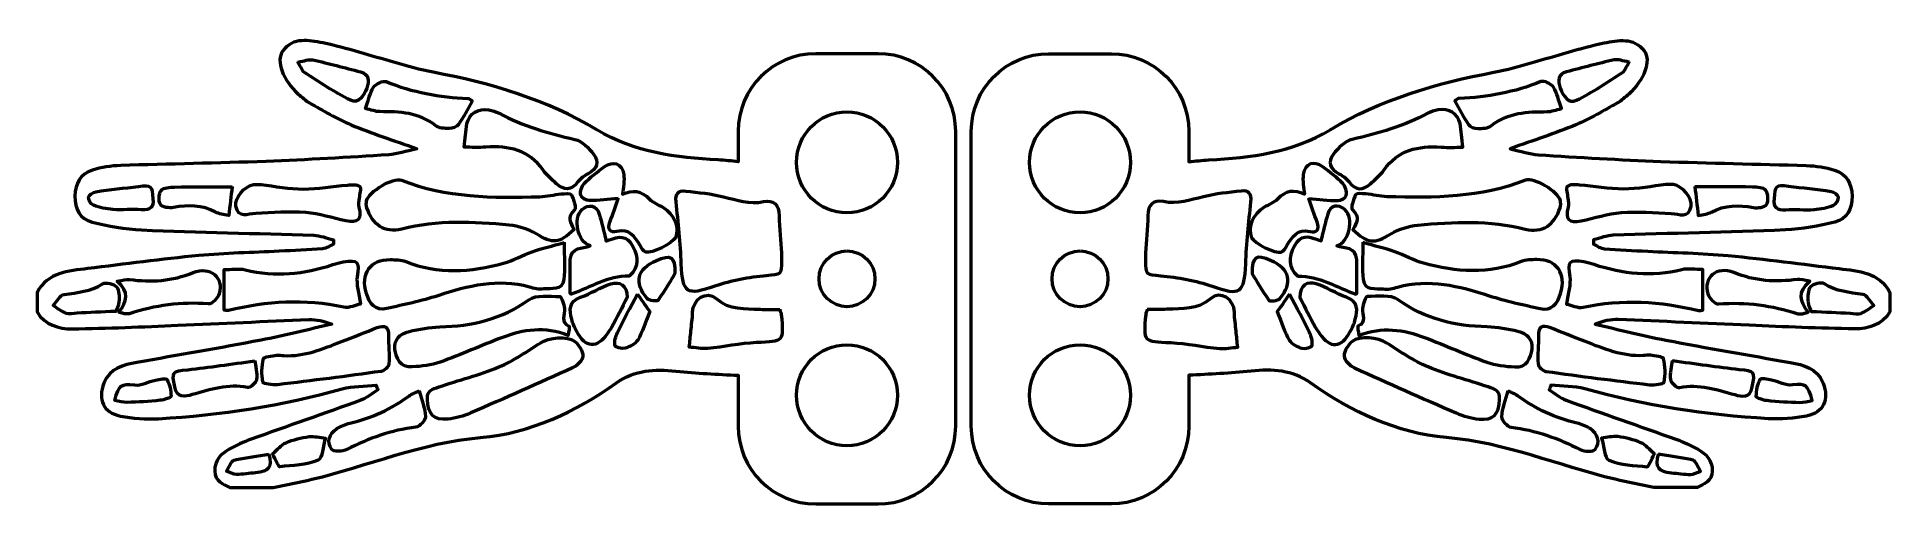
# Model space of a CAD drawing. Header units: centimetres. Extents: x -16 to -4, y -11.5 to -8.5.
import ezdxf

# ---------------------------------------------------------------- set-up
doc = ezdxf.new("R2010")
doc.units = ezdxf.units.CM
doc.header["$MEASUREMENT"] = 0
doc.layers.add('Layer 1', color=7, linetype='Continuous')

msp = doc.modelspace()

# ---------------------------------------------------------------- linework, layer by layer
at = {"layer": 'Layer 1', "lineweight": 53}
for centre, major_axis in [((-10.75, -9.29224), (0, 0.325)), ((-9.25, -9.29224), (0, 0.325)), ((-10.75, -10.04224), (0, 0.18)), ((-9.25, -10.04224), (0, 0.18)), ((-10.75, -10.79224), (0, 0.325)), ((-9.25, -10.79224), (0, 0.325))]:
    msp.add_ellipse(centre, major_axis=major_axis, ratio=1, dxfattribs=at)
for points in [[(-11.45, -10.99224), (-11.45, -10.99224), (-11.45, -10.66365), (-11.45, -10.66365), (-11.45, -10.66365), (-11.5839, -10.65714), (-11.71778, -10.65054), (-11.85088, -10.6365), (-11.85088, -10.6365), (-11.98968, -10.62184), (-12.11517, -10.62936), (-12.23357, -10.71297), (-12.23357, -10.71297), (-12.49692, -10.89896), (-12.78843, -11.03649), (-13.10815, -11.06432), (-13.10815, -11.06432), (-13.48741, -11.09734), (-13.83185, -11.24628), (-14.19414, -11.33353), (-14.19414, -11.33353), (-14.27656, -11.35338), (-14.35987, -11.36945), (-14.44279, -11.38725), (-14.44279, -11.38725), (-14.44279, -11.38725), (-14.72199, -11.38725), (-14.72199, -11.38725), (-14.72199, -11.38725), (-14.76592, -11.36208), (-14.81795, -11.34537), (-14.81909, -11.28007), (-14.81909, -11.28007), (-14.8203, -11.211), (-14.77963, -11.16951), (-14.7261, -11.13943), (-14.7261, -11.13943), (-14.6814, -11.11429), (-14.63379, -11.09313), (-14.58548, -11.07574), (-14.58548, -11.07574), (-14.35021, -10.99112), (-14.11383, -10.90963), (-13.87899, -10.82385), (-13.87899, -10.82385), (-13.83954, -10.80945), (-13.8057, -10.77958), (-13.76927, -10.75685), (-13.76927, -10.75685), (-13.7731, -10.74716), (-13.77691, -10.73745), (-13.78073, -10.72776), (-13.78073, -10.72776), (-13.85386, -10.73491), (-13.93003, -10.73137), (-13.99964, -10.75101), (-13.99964, -10.75101), (-14.38628, -10.86018), (-14.78069, -10.91963), (-15.18069, -10.9433), (-15.18069, -10.9433), (-15.26216, -10.94811), (-15.34646, -10.94221), (-15.42644, -10.92612), (-15.42644, -10.92612), (-15.53639, -10.90402), (-15.57381, -10.81842), (-15.53217, -10.71352), (-15.53217, -10.71352), (-15.49385, -10.61701), (-15.40746, -10.5972), (-15.32007, -10.58127), (-15.32007, -10.58127), (-15.05388, -10.53281), (-14.78694, -10.48831), (-14.52125, -10.43728), (-14.52125, -10.43728), (-14.36852, -10.40796), (-14.21769, -10.36896), (-14.06598, -10.33431), (-14.06598, -10.33431), (-14.11701, -10.31496), (-14.1658, -10.30282), (-14.21409, -10.30465), (-14.21409, -10.30465), (-14.49489, -10.31527), (-14.77554, -10.33002), (-15.05631, -10.34168), (-15.05631, -10.34168), (-15.28306, -10.35111), (-15.50985, -10.36176), (-15.73674, -10.36439), (-15.73674, -10.36439), (-15.82529, -10.36542), (-15.9108, -10.33943), (-15.96285, -10.25494), (-15.96285, -10.25494), (-15.96285, -10.25494), (-15.96285, -10.13084), (-15.96285, -10.13084), (-15.96285, -10.13084), (-15.89244, -9.99885), (-15.76278, -9.99141), (-15.63707, -9.97628), (-15.63707, -9.97628), (-15.39882, -9.94759), (-15.16087, -9.91517), (-14.92201, -9.89259), (-14.92201, -9.89259), (-14.74992, -9.87631), (-14.57657, -9.87347), (-14.40376, -9.8646), (-14.40376, -9.8646), (-14.31087, -9.85985), (-14.21784, -9.8569), (-14.12521, -9.84907), (-14.12521, -9.84907), (-14.101, -9.84703), (-14.0781, -9.82983), (-14.0546, -9.81959), (-14.0546, -9.81959), (-14.0548, -9.80993), (-14.05505, -9.80029), (-14.05528, -9.79068), (-14.05528, -9.79068), (-14.09759, -9.78057), (-14.13963, -9.76308), (-14.18223, -9.76161), (-14.18223, -9.76161), (-14.5515, -9.74919), (-14.92101, -9.74265), (-15.29011, -9.72735), (-15.29011, -9.72735), (-15.39706, -9.72291), (-15.50478, -9.70267), (-15.60892, -9.67679), (-15.60892, -9.67679), (-15.68766, -9.65725), (-15.72009, -9.59172), (-15.71925, -9.50979), (-15.71925, -9.50979), (-15.7184, -9.42807), (-15.68322, -9.36686), (-15.60698, -9.342), (-15.60698, -9.342), (-15.54912, -9.32309), (-15.48589, -9.315), (-15.42469, -9.3129), (-15.42469, -9.3129), (-15.11253, -9.30223), (-14.80014, -9.29784), (-14.48803, -9.28593), (-14.48803, -9.28593), (-14.22496, -9.27591), (-13.96207, -9.26012), (-13.69933, -9.24327), (-13.69933, -9.24327), (-13.64399, -9.23973), (-13.58961, -9.22046), (-13.51887, -9.20493), (-13.51887, -9.20493), (-13.67108, -9.14984), (-13.80885, -9.10548), (-13.94199, -9.04995), (-13.94199, -9.04995), (-14.03433, -9.0114), (-14.12092, -8.95866), (-14.20869, -8.90975), (-14.20869, -8.90975), (-14.23539, -8.89489), (-14.25849, -8.8729), (-14.28139, -8.85213), (-14.28139, -8.85213), (-14.37879, -8.76372), (-14.42994, -8.64065), (-14.38091, -8.57352), (-14.38091, -8.57352), (-14.31635, -8.48513), (-14.21062, -8.50544), (-14.12365, -8.52346), (-14.12365, -8.52346), (-13.96749, -8.55579), (-13.81521, -8.6067), (-13.66105, -8.64886), (-13.66105, -8.64886), (-13.57914, -8.67126), (-13.49762, -8.69653), (-13.41432, -8.71204), (-13.41432, -8.71204), (-13.04367, -8.7811), (-12.6821, -8.88906), (-12.36076, -9.08232), (-12.36076, -9.08232), (-12.11208, -9.23187), (-11.85189, -9.26107), (-11.57847, -9.2765), (-11.57847, -9.2765), (-11.53562, -9.27891), (-11.49273, -9.28335), (-11.45, -9.2894), (-11.45, -9.2894), (-11.45, -9.2894), (-11.45, -9.09224), (-11.45, -9.09224), (-11.45, -9.09224), (-11.45, -8.8161), (-11.22614, -8.59224), (-10.95, -8.59224), (-10.95, -8.59224), (-10.95, -8.59224), (-10.55, -8.59224), (-10.55, -8.59224), (-10.55, -8.59224), (-10.27386, -8.59224), (-10.05, -8.8161), (-10.05, -9.09224), (-10.05, -9.09224), (-10.05, -9.09224), (-10.05, -10.99224), (-10.05, -10.99224), (-10.05, -10.99224), (-10.05, -11.26838), (-10.27386, -11.49224), (-10.55, -11.49224), (-10.55, -11.49224), (-10.55, -11.49224), (-10.95, -11.49224), (-10.95, -11.49224), (-10.95, -11.49224), (-11.22614, -11.49224), (-11.45, -11.26838), (-11.45, -10.99224)], [(-8.55, -10.99224), (-8.55, -10.99224), (-8.55, -10.66365), (-8.55, -10.66365), (-8.55, -10.66365), (-8.4161, -10.65714), (-8.28222, -10.65054), (-8.14912, -10.6365), (-8.14912, -10.6365), (-8.01032, -10.62184), (-7.88483, -10.62936), (-7.76643, -10.71297), (-7.76643, -10.71297), (-7.50308, -10.89896), (-7.21157, -11.03649), (-6.89185, -11.06432), (-6.89185, -11.06432), (-6.51259, -11.09734), (-6.16815, -11.24628), (-5.80586, -11.33353), (-5.80586, -11.33353), (-5.72344, -11.35338), (-5.64013, -11.36945), (-5.55721, -11.38725), (-5.55721, -11.38725), (-5.55721, -11.38725), (-5.27801, -11.38725), (-5.27801, -11.38725), (-5.27801, -11.38725), (-5.23408, -11.36208), (-5.18205, -11.34537), (-5.18091, -11.28007), (-5.18091, -11.28007), (-5.1797, -11.211), (-5.22037, -11.16951), (-5.2739, -11.13943), (-5.2739, -11.13943), (-5.3186, -11.11429), (-5.36621, -11.09313), (-5.41452, -11.07574), (-5.41452, -11.07574), (-5.64979, -10.99112), (-5.88617, -10.90963), (-6.12101, -10.82385), (-6.12101, -10.82385), (-6.16046, -10.80945), (-6.1943, -10.77958), (-6.23073, -10.75685), (-6.23073, -10.75685), (-6.2269, -10.74716), (-6.22309, -10.73745), (-6.21927, -10.72776), (-6.21927, -10.72776), (-6.14614, -10.73491), (-6.06997, -10.73137), (-6.00036, -10.75101), (-6.00036, -10.75101), (-5.61372, -10.86018), (-5.21931, -10.91963), (-4.81931, -10.9433), (-4.81931, -10.9433), (-4.73784, -10.94811), (-4.65354, -10.94221), (-4.57356, -10.92612), (-4.57356, -10.92612), (-4.46361, -10.90402), (-4.42619, -10.81842), (-4.46783, -10.71352), (-4.46783, -10.71352), (-4.50615, -10.61701), (-4.59254, -10.5972), (-4.67993, -10.58127), (-4.67993, -10.58127), (-4.94612, -10.53281), (-5.21306, -10.48831), (-5.47875, -10.43728), (-5.47875, -10.43728), (-5.63148, -10.40796), (-5.78231, -10.36896), (-5.93402, -10.33431), (-5.93402, -10.33431), (-5.88299, -10.31496), (-5.8342, -10.30282), (-5.78591, -10.30465), (-5.78591, -10.30465), (-5.50511, -10.31527), (-5.22446, -10.33002), (-4.94369, -10.34168), (-4.94369, -10.34168), (-4.71694, -10.35111), (-4.49015, -10.36176), (-4.26326, -10.36439), (-4.26326, -10.36439), (-4.17471, -10.36542), (-4.0892, -10.33943), (-4.03715, -10.25494), (-4.03715, -10.25494), (-4.03715, -10.25494), (-4.03715, -10.13084), (-4.03715, -10.13084), (-4.03715, -10.13084), (-4.10756, -9.99885), (-4.23722, -9.99141), (-4.36293, -9.97628), (-4.36293, -9.97628), (-4.60118, -9.94759), (-4.83913, -9.91517), (-5.07799, -9.89259), (-5.07799, -9.89259), (-5.25008, -9.87631), (-5.42343, -9.87347), (-5.59624, -9.8646), (-5.59624, -9.8646), (-5.68913, -9.85985), (-5.78216, -9.8569), (-5.87479, -9.84907), (-5.87479, -9.84907), (-5.899, -9.84703), (-5.9219, -9.82983), (-5.9454, -9.81959), (-5.9454, -9.81959), (-5.9452, -9.80993), (-5.94495, -9.80029), (-5.94472, -9.79068), (-5.94472, -9.79068), (-5.90241, -9.78057), (-5.86037, -9.76308), (-5.81777, -9.76161), (-5.81777, -9.76161), (-5.4485, -9.74919), (-5.07899, -9.74265), (-4.70989, -9.72735), (-4.70989, -9.72735), (-4.60294, -9.72291), (-4.49522, -9.70267), (-4.39108, -9.67679), (-4.39108, -9.67679), (-4.31234, -9.65725), (-4.27991, -9.59172), (-4.28075, -9.50979), (-4.28075, -9.50979), (-4.2816, -9.42807), (-4.31678, -9.36686), (-4.39302, -9.342), (-4.39302, -9.342), (-4.45088, -9.32309), (-4.51411, -9.315), (-4.57531, -9.3129), (-4.57531, -9.3129), (-4.88747, -9.30223), (-5.19986, -9.29784), (-5.51197, -9.28593), (-5.51197, -9.28593), (-5.77504, -9.27591), (-6.03793, -9.26012), (-6.30067, -9.24327), (-6.30067, -9.24327), (-6.35601, -9.23973), (-6.41039, -9.22046), (-6.48113, -9.20493), (-6.48113, -9.20493), (-6.32892, -9.14984), (-6.19115, -9.10548), (-6.05801, -9.04995), (-6.05801, -9.04995), (-5.96567, -9.0114), (-5.87908, -8.95866), (-5.79131, -8.90975), (-5.79131, -8.90975), (-5.76461, -8.89489), (-5.74151, -8.8729), (-5.71861, -8.85213), (-5.71861, -8.85213), (-5.62121, -8.76372), (-5.57006, -8.64065), (-5.61909, -8.57352), (-5.61909, -8.57352), (-5.68365, -8.48513), (-5.78938, -8.50544), (-5.87635, -8.52346), (-5.87635, -8.52346), (-6.03251, -8.55579), (-6.18479, -8.6067), (-6.33895, -8.64886), (-6.33895, -8.64886), (-6.42086, -8.67126), (-6.50238, -8.69653), (-6.58568, -8.71204), (-6.58568, -8.71204), (-6.95633, -8.7811), (-7.3179, -8.88906), (-7.63924, -9.08232), (-7.63924, -9.08232), (-7.88792, -9.23187), (-8.14811, -9.26107), (-8.42153, -9.2765), (-8.42153, -9.2765), (-8.46438, -9.27891), (-8.50727, -9.28335), (-8.55, -9.2894), (-8.55, -9.2894), (-8.55, -9.2894), (-8.55, -9.09224), (-8.55, -9.09224), (-8.55, -9.09224), (-8.55, -8.8161), (-8.77386, -8.59224), (-9.05, -8.59224), (-9.05, -8.59224), (-9.05, -8.59224), (-9.45, -8.59224), (-9.45, -8.59224), (-9.45, -8.59224), (-9.72614, -8.59224), (-9.95, -8.8161), (-9.95, -9.09224), (-9.95, -9.09224), (-9.95, -9.09224), (-9.95, -10.99224), (-9.95, -10.99224), (-9.95, -10.99224), (-9.95, -11.26838), (-9.72614, -11.49224), (-9.45, -11.49224), (-9.45, -11.49224), (-9.45, -11.49224), (-9.05, -11.49224), (-9.05, -11.49224), (-9.05, -11.49224), (-8.77386, -11.49224), (-8.55, -11.26838), (-8.55, -10.99224)]]:
    msp.add_open_spline(points, degree=3, knots=[0, 0, 0, 0, 0.01694915, 0.01694915, 0.01694915, 0.01694915, 0.03389831, 0.03389831, 0.03389831, 0.03389831, 0.05084746, 0.05084746, 0.05084746, 0.05084746, 0.06779661, 0.06779661, 0.06779661, 0.06779661, 0.08474576, 0.08474576, 0.08474576, 0.08474576, 0.10169492, 0.10169492, 0.10169492, 0.10169492, 0.11864407, 0.11864407, 0.11864407, 0.11864407, 0.13559322, 0.13559322, 0.13559322, 0.13559322, 0.15254237, 0.15254237, 0.15254237, 0.15254237, 0.16949153, 0.16949153, 0.16949153, 0.16949153, 0.18644068, 0.18644068, 0.18644068, 0.18644068, 0.20338983, 0.20338983, 0.20338983, 0.20338983, 0.22033898, 0.22033898, 0.22033898, 0.22033898, 0.23728814, 0.23728814, 0.23728814, 0.23728814, 0.25423729, 0.25423729, 0.25423729, 0.25423729, 0.27118644, 0.27118644, 0.27118644, 0.27118644, 0.28813559, 0.28813559, 0.28813559, 0.28813559, 0.30508475, 0.30508475, 0.30508475, 0.30508475, 0.3220339, 0.3220339, 0.3220339, 0.3220339, 0.33898305, 0.33898305, 0.33898305, 0.33898305, 0.3559322, 0.3559322, 0.3559322, 0.3559322, 0.37288136, 0.37288136, 0.37288136, 0.37288136, 0.38983051, 0.38983051, 0.38983051, 0.38983051, 0.40677966, 0.40677966, 0.40677966, 0.40677966, 0.42372881, 0.42372881, 0.42372881, 0.42372881, 0.44067797, 0.44067797, 0.44067797, 0.44067797, 0.45762712, 0.45762712, 0.45762712, 0.45762712, 0.47457627, 0.47457627, 0.47457627, 0.47457627, 0.49152542, 0.49152542, 0.49152542, 0.49152542, 0.50847458, 0.50847458, 0.50847458, 0.50847458, 0.52542373, 0.52542373, 0.52542373, 0.52542373, 0.54237288, 0.54237288, 0.54237288, 0.54237288, 0.55932203, 0.55932203, 0.55932203, 0.55932203, 0.57627119, 0.57627119, 0.57627119, 0.57627119, 0.59322034, 0.59322034, 0.59322034, 0.59322034, 0.61016949, 0.61016949, 0.61016949, 0.61016949, 0.62711864, 0.62711864, 0.62711864, 0.62711864, 0.6440678, 0.6440678, 0.6440678, 0.6440678, 0.66101695, 0.66101695, 0.66101695, 0.66101695, 0.6779661, 0.6779661, 0.6779661, 0.6779661, 0.69491525, 0.69491525, 0.69491525, 0.69491525, 0.71186441, 0.71186441, 0.71186441, 0.71186441, 0.72881356, 0.72881356, 0.72881356, 0.72881356, 0.74576271, 0.74576271, 0.74576271, 0.74576271, 0.76271186, 0.76271186, 0.76271186, 0.76271186, 0.77966102, 0.77966102, 0.77966102, 0.77966102, 0.79661017, 0.79661017, 0.79661017, 0.79661017, 0.81355932, 0.81355932, 0.81355932, 0.81355932, 0.83050847, 0.83050847, 0.83050847, 0.83050847, 0.84745763, 0.84745763, 0.84745763, 0.84745763, 0.86440678, 0.86440678, 0.86440678, 0.86440678, 0.88135593, 0.88135593, 0.88135593, 0.88135593, 0.89830508, 0.89830508, 0.89830508, 0.89830508, 0.91525424, 0.91525424, 0.91525424, 0.91525424, 0.93220339, 0.93220339, 0.93220339, 0.93220339, 0.94915254, 0.94915254, 0.94915254, 0.94915254, 0.96610169, 0.96610169, 0.96610169, 0.96610169, 1, 1, 1, 1], dxfattribs=at)
at = {"layer": 'Layer 1', "color": 5, "lineweight": 53}
for points, knots in [([(-14.28444, -8.64623), (-14.28444, -8.64623), (-14.28444, -8.64623), (-14.28444, -8.64623), (-14.28444, -8.64623), (-14.26364, -8.68015), (-14.2573, -8.70335), (-14.24223, -8.71299), (-14.24223, -8.71299), (-14.14485, -8.77539), (-14.0492, -8.84239), (-13.94535, -8.89195), (-13.94535, -8.89195), (-13.89345, -8.91675), (-13.85928, -8.86313), (-13.84094, -8.81435), (-13.84094, -8.81435), (-13.82341, -8.76769), (-13.82417, -8.72516), (-13.88148, -8.70953), (-13.88148, -8.70953), (-13.98337, -8.6817), (-14.0857, -8.65522), (-14.18888, -8.63264), (-14.18888, -8.63264), (-14.21345, -8.62724), (-14.24193, -8.63956), (-14.28444, -8.64623)], [0, 0, 0, 0, 0.125, 0.125, 0.125, 0.125, 0.25, 0.25, 0.25, 0.25, 0.375, 0.375, 0.375, 0.375, 0.5, 0.5, 0.5, 0.5, 0.625, 0.625, 0.625, 0.625, 0.75, 0.75, 0.75, 0.75, 1, 1, 1, 1]), ([(-5.71556, -8.64623), (-5.71556, -8.64623), (-5.71556, -8.64623), (-5.71556, -8.64623), (-5.71556, -8.64623), (-5.73636, -8.68015), (-5.7427, -8.70335), (-5.75777, -8.71299), (-5.75777, -8.71299), (-5.85515, -8.77539), (-5.9508, -8.84239), (-6.05465, -8.89195), (-6.05465, -8.89195), (-6.10655, -8.91675), (-6.14072, -8.86313), (-6.15906, -8.81435), (-6.15906, -8.81435), (-6.17659, -8.76769), (-6.17583, -8.72516), (-6.11852, -8.70953), (-6.11852, -8.70953), (-6.01663, -8.6817), (-5.9143, -8.65522), (-5.81112, -8.63264), (-5.81112, -8.63264), (-5.78655, -8.62724), (-5.75807, -8.63956), (-5.71556, -8.64623)], [0, 0, 0, 0, 0.125, 0.125, 0.125, 0.125, 0.25, 0.25, 0.25, 0.25, 0.375, 0.375, 0.375, 0.375, 0.5, 0.5, 0.5, 0.5, 0.625, 0.625, 0.625, 0.625, 0.75, 0.75, 0.75, 0.75, 1, 1, 1, 1]), ([(-13.84856, -8.94602), (-13.84856, -8.94602), (-13.84856, -8.94602), (-13.84856, -8.94602), (-13.84856, -8.94602), (-13.81351, -8.9538), (-13.78474, -8.96561), (-13.75593, -8.96566), (-13.75593, -8.96566), (-13.62897, -8.96592), (-13.5048, -8.96998), (-13.39814, -9.05548), (-13.39814, -9.05548), (-13.37703, -9.0724), (-13.33995, -9.07426), (-13.3103, -9.07413), (-13.3103, -9.07413), (-13.29003, -9.07403), (-13.26186, -9.06406), (-13.25111, -9.04878), (-13.25111, -9.04878), (-13.21785, -9.0014), (-13.19124, -8.94933), (-13.16142, -8.89805), (-13.16142, -8.89805), (-13.17309, -8.89043), (-13.18145, -8.88032), (-13.1901, -8.88006), (-13.1901, -8.88006), (-13.37198, -8.87443), (-13.54726, -8.84027), (-13.71683, -8.77219), (-13.71683, -8.77219), (-13.73649, -8.76431), (-13.78269, -8.78676), (-13.79661, -8.80813), (-13.79661, -8.80813), (-13.82094, -8.84554), (-13.82978, -8.89306), (-13.84856, -8.94602)], [0, 0, 0, 0, 0.09090909, 0.09090909, 0.09090909, 0.09090909, 0.18181818, 0.18181818, 0.18181818, 0.18181818, 0.27272727, 0.27272727, 0.27272727, 0.27272727, 0.36363636, 0.36363636, 0.36363636, 0.36363636, 0.45454545, 0.45454545, 0.45454545, 0.45454545, 0.54545455, 0.54545455, 0.54545455, 0.54545455, 0.63636364, 0.63636364, 0.63636364, 0.63636364, 0.72727273, 0.72727273, 0.72727273, 0.72727273, 0.81818182, 0.81818182, 0.81818182, 0.81818182, 1, 1, 1, 1]), ([(-6.15144, -8.94602), (-6.15144, -8.94602), (-6.15144, -8.94602), (-6.15144, -8.94602), (-6.15144, -8.94602), (-6.18649, -8.9538), (-6.21526, -8.96561), (-6.24407, -8.96566), (-6.24407, -8.96566), (-6.37103, -8.96592), (-6.4952, -8.96998), (-6.60186, -9.05548), (-6.60186, -9.05548), (-6.62297, -9.0724), (-6.66005, -9.07426), (-6.6897, -9.07413), (-6.6897, -9.07413), (-6.70997, -9.07403), (-6.73814, -9.06406), (-6.74889, -9.04878), (-6.74889, -9.04878), (-6.78215, -9.0014), (-6.80876, -8.94933), (-6.83858, -8.89805), (-6.83858, -8.89805), (-6.82691, -8.89043), (-6.81855, -8.88032), (-6.8099, -8.88006), (-6.8099, -8.88006), (-6.62802, -8.87443), (-6.45274, -8.84027), (-6.28317, -8.77219), (-6.28317, -8.77219), (-6.26351, -8.76431), (-6.21731, -8.78676), (-6.20339, -8.80813), (-6.20339, -8.80813), (-6.17906, -8.84554), (-6.17022, -8.89306), (-6.15144, -8.94602)], [0, 0, 0, 0, 0.09090909, 0.09090909, 0.09090909, 0.09090909, 0.18181818, 0.18181818, 0.18181818, 0.18181818, 0.27272727, 0.27272727, 0.27272727, 0.27272727, 0.36363636, 0.36363636, 0.36363636, 0.36363636, 0.45454545, 0.45454545, 0.45454545, 0.45454545, 0.54545455, 0.54545455, 0.54545455, 0.54545455, 0.63636364, 0.63636364, 0.63636364, 0.63636364, 0.72727273, 0.72727273, 0.72727273, 0.72727273, 0.81818182, 0.81818182, 0.81818182, 0.81818182, 1, 1, 1, 1]), ([(-13.21306, -9.19482), (-13.21306, -9.19482), (-13.21306, -9.19482), (-13.21306, -9.19482), (-13.21306, -9.19482), (-13.16475, -9.19482), (-13.11906, -9.19743), (-13.07374, -9.19433), (-13.07374, -9.19433), (-12.92681, -9.1842), (-12.79695, -9.21152), (-12.70606, -9.34251), (-12.70606, -9.34251), (-12.68295, -9.37582), (-12.6495, -9.40246), (-12.61886, -9.43003), (-12.61886, -9.43003), (-12.56983, -9.47411), (-12.52473, -9.47571), (-12.48169, -9.41816), (-12.48169, -9.41816), (-12.46551, -9.39649), (-12.44099, -9.37838), (-12.41653, -9.36605), (-12.41653, -9.36605), (-12.35647, -9.33587), (-12.34356, -9.2883), (-12.38088, -9.24004), (-12.38088, -9.24004), (-12.41188, -9.19997), (-12.45599, -9.15449), (-12.50173, -9.1441), (-12.50173, -9.1441), (-12.67098, -9.1056), (-12.83595, -9.05915), (-12.98914, -8.97551), (-12.98914, -8.97551), (-13.00909, -8.9646), (-13.03264, -8.95895), (-13.05524, -8.95448), (-13.05524, -8.95448), (-13.12202, -8.94127), (-13.18248, -8.97778), (-13.19563, -9.04295), (-13.19563, -9.04295), (-13.20513, -9.08995), (-13.2069, -9.13852), (-13.21306, -9.19482)], [0, 0, 0, 0, 0.07692308, 0.07692308, 0.07692308, 0.07692308, 0.15384615, 0.15384615, 0.15384615, 0.15384615, 0.23076923, 0.23076923, 0.23076923, 0.23076923, 0.30769231, 0.30769231, 0.30769231, 0.30769231, 0.38461538, 0.38461538, 0.38461538, 0.38461538, 0.46153846, 0.46153846, 0.46153846, 0.46153846, 0.53846154, 0.53846154, 0.53846154, 0.53846154, 0.61538462, 0.61538462, 0.61538462, 0.61538462, 0.69230769, 0.69230769, 0.69230769, 0.69230769, 0.76923077, 0.76923077, 0.76923077, 0.76923077, 0.84615385, 0.84615385, 0.84615385, 0.84615385, 1, 1, 1, 1]), ([(-6.78694, -9.19482), (-6.78694, -9.19482), (-6.78694, -9.19482), (-6.78694, -9.19482), (-6.78694, -9.19482), (-6.83525, -9.19482), (-6.88094, -9.19743), (-6.92626, -9.19433), (-6.92626, -9.19433), (-7.07319, -9.1842), (-7.20305, -9.21152), (-7.29394, -9.34251), (-7.29394, -9.34251), (-7.31705, -9.37582), (-7.3505, -9.40246), (-7.38114, -9.43003), (-7.38114, -9.43003), (-7.43017, -9.47411), (-7.47527, -9.47571), (-7.51831, -9.41816), (-7.51831, -9.41816), (-7.53449, -9.39649), (-7.55901, -9.37838), (-7.58347, -9.36605), (-7.58347, -9.36605), (-7.64353, -9.33587), (-7.65644, -9.2883), (-7.61912, -9.24004), (-7.61912, -9.24004), (-7.58812, -9.19997), (-7.54401, -9.15449), (-7.49827, -9.1441), (-7.49827, -9.1441), (-7.32902, -9.1056), (-7.16405, -9.05915), (-7.01086, -8.97551), (-7.01086, -8.97551), (-6.99091, -8.9646), (-6.96736, -8.95895), (-6.94476, -8.95448), (-6.94476, -8.95448), (-6.87798, -8.94127), (-6.81752, -8.97778), (-6.80437, -9.04295), (-6.80437, -9.04295), (-6.79487, -9.08995), (-6.7931, -9.13852), (-6.78694, -9.19482)], [0, 0, 0, 0, 0.07692308, 0.07692308, 0.07692308, 0.07692308, 0.15384615, 0.15384615, 0.15384615, 0.15384615, 0.23076923, 0.23076923, 0.23076923, 0.23076923, 0.30769231, 0.30769231, 0.30769231, 0.30769231, 0.38461538, 0.38461538, 0.38461538, 0.38461538, 0.46153846, 0.46153846, 0.46153846, 0.46153846, 0.53846154, 0.53846154, 0.53846154, 0.53846154, 0.61538462, 0.61538462, 0.61538462, 0.61538462, 0.69230769, 0.69230769, 0.69230769, 0.69230769, 0.76923077, 0.76923077, 0.76923077, 0.76923077, 0.84615385, 0.84615385, 0.84615385, 0.84615385, 1, 1, 1, 1]), ([(-12.22284, -9.52496), (-12.22284, -9.52496), (-12.22284, -9.52496), (-12.22284, -9.52496), (-12.22284, -9.52496), (-12.24041, -9.57565), (-12.25636, -9.62699), (-12.27603, -9.67686), (-12.27603, -9.67686), (-12.29469, -9.72414), (-12.27154, -9.74704), (-12.23132, -9.73737), (-12.23132, -9.73737), (-12.14748, -9.71729), (-12.11645, -9.7714), (-12.08199, -9.82721), (-12.08199, -9.82721), (-12.07199, -9.84338), (-12.06017, -9.86419), (-12.04442, -9.87), (-12.04442, -9.87), (-12.00855, -9.88318), (-11.87123, -9.81287), (-11.85451, -9.7776), (-11.85451, -9.7776), (-11.82469, -9.71474), (-11.86096, -9.62712), (-11.93589, -9.58151), (-11.93589, -9.58151), (-11.96439, -9.56415), (-11.99844, -9.55224), (-12.02074, -9.52901), (-12.02074, -9.52901), (-12.0729, -9.4746), (-12.12909, -9.46584), (-12.19476, -9.49746), (-12.19476, -9.49746), (-12.19156, -9.45467), (-12.18015, -9.41052), (-12.18699, -9.36941), (-12.18699, -9.36941), (-12.19875, -9.29874), (-12.25606, -9.27861), (-12.31279, -9.32091), (-12.31279, -9.32091), (-12.35769, -9.35445), (-12.4029, -9.38876), (-12.44167, -9.42878), (-12.44167, -9.42878), (-12.45837, -9.44602), (-12.46776, -9.48005), (-12.46395, -9.50377), (-12.46395, -9.50377), (-12.46154, -9.5186), (-12.42831, -9.53873), (-12.40893, -9.53867), (-12.40893, -9.53867), (-12.3469, -9.53855), (-12.28485, -9.53015), (-12.22284, -9.52496)], [0, 0, 0, 0, 0.0625, 0.0625, 0.0625, 0.0625, 0.125, 0.125, 0.125, 0.125, 0.1875, 0.1875, 0.1875, 0.1875, 0.25, 0.25, 0.25, 0.25, 0.3125, 0.3125, 0.3125, 0.3125, 0.375, 0.375, 0.375, 0.375, 0.4375, 0.4375, 0.4375, 0.4375, 0.5, 0.5, 0.5, 0.5, 0.5625, 0.5625, 0.5625, 0.5625, 0.625, 0.625, 0.625, 0.625, 0.6875, 0.6875, 0.6875, 0.6875, 0.75, 0.75, 0.75, 0.75, 0.8125, 0.8125, 0.8125, 0.8125, 0.875, 0.875, 0.875, 0.875, 1, 1, 1, 1]), ([(-7.77716, -9.52496), (-7.77716, -9.52496), (-7.77716, -9.52496), (-7.77716, -9.52496), (-7.77716, -9.52496), (-7.75959, -9.57565), (-7.74364, -9.62699), (-7.72397, -9.67686), (-7.72397, -9.67686), (-7.70531, -9.72414), (-7.72846, -9.74704), (-7.76868, -9.73737), (-7.76868, -9.73737), (-7.85252, -9.71729), (-7.88355, -9.7714), (-7.91801, -9.82721), (-7.91801, -9.82721), (-7.92801, -9.84338), (-7.93983, -9.86419), (-7.95558, -9.87), (-7.95558, -9.87), (-7.99145, -9.88318), (-8.12877, -9.81287), (-8.14549, -9.7776), (-8.14549, -9.7776), (-8.17531, -9.71474), (-8.13904, -9.62712), (-8.06411, -9.58151), (-8.06411, -9.58151), (-8.03561, -9.56415), (-8.00156, -9.55224), (-7.97926, -9.52901), (-7.97926, -9.52901), (-7.9271, -9.4746), (-7.87091, -9.46584), (-7.80524, -9.49746), (-7.80524, -9.49746), (-7.80844, -9.45467), (-7.81985, -9.41052), (-7.81301, -9.36941), (-7.81301, -9.36941), (-7.80125, -9.29874), (-7.74394, -9.27861), (-7.68721, -9.32091), (-7.68721, -9.32091), (-7.64231, -9.35445), (-7.5971, -9.38876), (-7.55833, -9.42878), (-7.55833, -9.42878), (-7.54163, -9.44602), (-7.53224, -9.48005), (-7.53605, -9.50377), (-7.53605, -9.50377), (-7.53846, -9.5186), (-7.57169, -9.53873), (-7.59107, -9.53867), (-7.59107, -9.53867), (-7.6531, -9.53855), (-7.71515, -9.53015), (-7.77716, -9.52496)], [0, 0, 0, 0, 0.0625, 0.0625, 0.0625, 0.0625, 0.125, 0.125, 0.125, 0.125, 0.1875, 0.1875, 0.1875, 0.1875, 0.25, 0.25, 0.25, 0.25, 0.3125, 0.3125, 0.3125, 0.3125, 0.375, 0.375, 0.375, 0.375, 0.4375, 0.4375, 0.4375, 0.4375, 0.5, 0.5, 0.5, 0.5, 0.5625, 0.5625, 0.5625, 0.5625, 0.625, 0.625, 0.625, 0.625, 0.6875, 0.6875, 0.6875, 0.6875, 0.75, 0.75, 0.75, 0.75, 0.8125, 0.8125, 0.8125, 0.8125, 0.875, 0.875, 0.875, 0.875, 1, 1, 1, 1]), ([(-12.5062, -9.72362), (-12.5062, -9.72362), (-12.5062, -9.72362), (-12.5062, -9.72362), (-12.5062, -9.72362), (-12.53229, -9.68327), (-12.5548, -9.64402), (-12.50363, -9.59792), (-12.50363, -9.59792), (-12.49048, -9.58607), (-12.5089, -9.53077), (-12.52374, -9.50087), (-12.52374, -9.50087), (-12.52893, -9.49043), (-12.56735, -9.49333), (-12.5901, -9.4955), (-12.5901, -9.4955), (-12.63585, -9.49985), (-12.68109, -9.51227), (-12.72678, -9.51359), (-12.72678, -9.51359), (-13.02873, -9.52224), (-13.32942, -9.5201), (-13.61733, -9.40739), (-13.61733, -9.40739), (-13.6713, -9.38628), (-13.8278, -9.4809), (-13.84179, -9.53909), (-13.84179, -9.53909), (-13.84521, -9.55328), (-13.84383, -9.57035), (-13.83939, -9.58441), (-13.83939, -9.58441), (-13.80453, -9.69451), (-13.72559, -9.74949), (-13.61528, -9.72179), (-13.61528, -9.72179), (-13.38567, -9.66412), (-13.15483, -9.67404), (-12.92371, -9.6968), (-12.92371, -9.6968), (-12.86448, -9.70267), (-12.80154, -9.72221), (-12.75081, -9.75287), (-12.75081, -9.75287), (-12.6442, -9.81737), (-12.6007, -9.81749), (-12.5062, -9.72362)], [0, 0, 0, 0, 0.07692308, 0.07692308, 0.07692308, 0.07692308, 0.15384615, 0.15384615, 0.15384615, 0.15384615, 0.23076923, 0.23076923, 0.23076923, 0.23076923, 0.30769231, 0.30769231, 0.30769231, 0.30769231, 0.38461538, 0.38461538, 0.38461538, 0.38461538, 0.46153846, 0.46153846, 0.46153846, 0.46153846, 0.53846154, 0.53846154, 0.53846154, 0.53846154, 0.61538462, 0.61538462, 0.61538462, 0.61538462, 0.69230769, 0.69230769, 0.69230769, 0.69230769, 0.76923077, 0.76923077, 0.76923077, 0.76923077, 0.84615385, 0.84615385, 0.84615385, 0.84615385, 1, 1, 1, 1]), ([(-7.4938, -9.72362), (-7.4938, -9.72362), (-7.4938, -9.72362), (-7.4938, -9.72362), (-7.4938, -9.72362), (-7.46771, -9.68327), (-7.4452, -9.64402), (-7.49637, -9.59792), (-7.49637, -9.59792), (-7.50952, -9.58607), (-7.4911, -9.53077), (-7.47626, -9.50087), (-7.47626, -9.50087), (-7.47107, -9.49043), (-7.43265, -9.49333), (-7.4099, -9.4955), (-7.4099, -9.4955), (-7.36415, -9.49985), (-7.31891, -9.51227), (-7.27322, -9.51359), (-7.27322, -9.51359), (-6.97127, -9.52224), (-6.67058, -9.5201), (-6.38267, -9.40739), (-6.38267, -9.40739), (-6.3287, -9.38628), (-6.1722, -9.4809), (-6.15821, -9.53909), (-6.15821, -9.53909), (-6.15479, -9.55328), (-6.15617, -9.57035), (-6.16061, -9.58441), (-6.16061, -9.58441), (-6.19547, -9.69451), (-6.27441, -9.74949), (-6.38472, -9.72179), (-6.38472, -9.72179), (-6.61433, -9.66412), (-6.84517, -9.67404), (-7.07629, -9.6968), (-7.07629, -9.6968), (-7.13552, -9.70267), (-7.19846, -9.72221), (-7.24919, -9.75287), (-7.24919, -9.75287), (-7.3558, -9.81737), (-7.3993, -9.81749), (-7.4938, -9.72362)], [0, 0, 0, 0, 0.07692308, 0.07692308, 0.07692308, 0.07692308, 0.15384615, 0.15384615, 0.15384615, 0.15384615, 0.23076923, 0.23076923, 0.23076923, 0.23076923, 0.30769231, 0.30769231, 0.30769231, 0.30769231, 0.38461538, 0.38461538, 0.38461538, 0.38461538, 0.46153846, 0.46153846, 0.46153846, 0.46153846, 0.53846154, 0.53846154, 0.53846154, 0.53846154, 0.61538462, 0.61538462, 0.61538462, 0.61538462, 0.69230769, 0.69230769, 0.69230769, 0.69230769, 0.76923077, 0.76923077, 0.76923077, 0.76923077, 0.84615385, 0.84615385, 0.84615385, 0.84615385, 1, 1, 1, 1]), ([(-15.21773, -9.52751), (-15.21773, -9.52751), (-15.21773, -9.52751), (-15.21773, -9.52751), (-15.21773, -9.52751), (-15.21996, -9.44235), (-15.22892, -9.43597), (-15.30952, -9.44677), (-15.30952, -9.44677), (-15.40082, -9.45899), (-15.49269, -9.46729), (-15.58373, -9.48111), (-15.58373, -9.48111), (-15.60201, -9.48387), (-15.62968, -9.50207), (-15.63151, -9.51594), (-15.63151, -9.51594), (-15.63369, -9.53234), (-15.61629, -9.56201), (-15.60059, -9.56795), (-15.60059, -9.56795), (-15.56081, -9.58299), (-15.51758, -9.59281), (-15.47511, -9.59583), (-15.47511, -9.59583), (-15.41434, -9.60014), (-15.3528, -9.59335), (-15.29195, -9.59723), (-15.29195, -9.59723), (-15.23464, -9.60092), (-15.20852, -9.58144), (-15.21773, -9.52751)], [0, 0, 0, 0, 0.11111111, 0.11111111, 0.11111111, 0.11111111, 0.22222222, 0.22222222, 0.22222222, 0.22222222, 0.33333333, 0.33333333, 0.33333333, 0.33333333, 0.44444444, 0.44444444, 0.44444444, 0.44444444, 0.55555556, 0.55555556, 0.55555556, 0.55555556, 0.66666667, 0.66666667, 0.66666667, 0.66666667, 0.77777778, 0.77777778, 0.77777778, 0.77777778, 1, 1, 1, 1]), ([(-14.70762, -9.45059), (-14.70762, -9.45059), (-14.70762, -9.45059), (-14.70762, -9.45059), (-14.70762, -9.45059), (-14.83951, -9.45059), (-14.95881, -9.44933), (-15.07803, -9.45147), (-15.07803, -9.45147), (-15.10798, -9.45201), (-15.15039, -9.45406), (-15.16426, -9.47255), (-15.16426, -9.47255), (-15.18024, -9.49379), (-15.18264, -9.54137), (-15.16875, -9.56377), (-15.16875, -9.56377), (-15.15774, -9.58149), (-15.11142, -9.58813), (-15.084, -9.58289), (-15.084, -9.58289), (-14.99001, -9.56493), (-14.90079, -9.56599), (-14.81411, -9.61253), (-14.81411, -9.61253), (-14.79114, -9.62485), (-14.76259, -9.62678), (-14.72923, -9.63542), (-14.72923, -9.63542), (-14.72129, -9.56756), (-14.71455, -9.51005), (-14.70762, -9.45059)], [0, 0, 0, 0, 0.11111111, 0.11111111, 0.11111111, 0.11111111, 0.22222222, 0.22222222, 0.22222222, 0.22222222, 0.33333333, 0.33333333, 0.33333333, 0.33333333, 0.44444444, 0.44444444, 0.44444444, 0.44444444, 0.55555556, 0.55555556, 0.55555556, 0.55555556, 0.66666667, 0.66666667, 0.66666667, 0.66666667, 0.77777778, 0.77777778, 0.77777778, 0.77777778, 1, 1, 1, 1]), ([(-14.52087, -9.4355), (-14.52087, -9.4355), (-14.52087, -9.4355), (-14.52087, -9.4355), (-14.52087, -9.4355), (-14.53931, -9.4355), (-14.55503, -9.43372), (-14.57019, -9.43584), (-14.57019, -9.43584), (-14.62742, -9.4439), (-14.69354, -9.52274), (-14.68338, -9.57338), (-14.68338, -9.57338), (-14.66665, -9.65684), (-14.60755, -9.62376), (-14.55543, -9.62087), (-14.55543, -9.62087), (-14.44801, -9.61484), (-14.33963, -9.60749), (-14.23279, -9.6156), (-14.23279, -9.6156), (-14.14652, -9.62213), (-14.06195, -9.65087), (-13.97652, -9.66908), (-13.97652, -9.66908), (-13.89449, -9.68657), (-13.87023, -9.65963), (-13.89254, -9.58077), (-13.89254, -9.58077), (-13.89754, -9.56315), (-13.8909, -9.54221), (-13.88949, -9.52284), (-13.88949, -9.52284), (-13.88764, -9.49682), (-13.87464, -9.45806), (-13.88643, -9.44788), (-13.88643, -9.44788), (-13.90314, -9.43344), (-13.93839, -9.43607), (-13.96515, -9.43827), (-13.96515, -9.43827), (-14.05957, -9.44602), (-14.15379, -9.46439), (-14.24803, -9.46408), (-14.24803, -9.46408), (-14.34003, -9.46377), (-14.43195, -9.44553), (-14.52087, -9.4355)], [0, 0, 0, 0, 0.07692308, 0.07692308, 0.07692308, 0.07692308, 0.15384615, 0.15384615, 0.15384615, 0.15384615, 0.23076923, 0.23076923, 0.23076923, 0.23076923, 0.30769231, 0.30769231, 0.30769231, 0.30769231, 0.38461538, 0.38461538, 0.38461538, 0.38461538, 0.46153846, 0.46153846, 0.46153846, 0.46153846, 0.53846154, 0.53846154, 0.53846154, 0.53846154, 0.61538462, 0.61538462, 0.61538462, 0.61538462, 0.69230769, 0.69230769, 0.69230769, 0.69230769, 0.76923077, 0.76923077, 0.76923077, 0.76923077, 0.84615385, 0.84615385, 0.84615385, 0.84615385, 1, 1, 1, 1]), ([(-11.17175, -9.87509), (-11.17175, -9.87509), (-11.17175, -9.87509), (-11.17175, -9.87509), (-11.17175, -9.87509), (-11.17675, -9.80039), (-11.18627, -9.71804), (-11.18652, -9.63565), (-11.18652, -9.63565), (-11.18672, -9.56317), (-11.22085, -9.53299), (-11.28679, -9.54532), (-11.28679, -9.54532), (-11.3772, -9.56224), (-11.45877, -9.53516), (-11.54388, -9.51369), (-11.54388, -9.51369), (-11.62334, -9.49367), (-11.70627, -9.48651), (-11.78807, -9.47703), (-11.78807, -9.47703), (-11.8372, -9.47134), (-11.85591, -9.49369), (-11.85012, -9.54645), (-11.85012, -9.54645), (-11.83553, -9.67937), (-11.8217, -9.81269), (-11.81649, -9.9462), (-11.81649, -9.9462), (-11.80899, -10.13768), (-11.78117, -10.15298), (-11.59942, -10.08937), (-11.59942, -10.08937), (-11.4943, -10.05252), (-11.38085, -10.0334), (-11.26956, -10.02209), (-11.26956, -10.02209), (-11.17362, -10.01237), (-11.17082, -10.02043), (-11.17175, -9.92157), (-11.17175, -9.92157), (-11.17185, -9.90868), (-11.17175, -9.89576), (-11.17175, -9.87509)], [0, 0, 0, 0, 0.08333333, 0.08333333, 0.08333333, 0.08333333, 0.16666667, 0.16666667, 0.16666667, 0.16666667, 0.25, 0.25, 0.25, 0.25, 0.33333333, 0.33333333, 0.33333333, 0.33333333, 0.41666667, 0.41666667, 0.41666667, 0.41666667, 0.5, 0.5, 0.5, 0.5, 0.58333333, 0.58333333, 0.58333333, 0.58333333, 0.66666667, 0.66666667, 0.66666667, 0.66666667, 0.75, 0.75, 0.75, 0.75, 0.83333333, 0.83333333, 0.83333333, 0.83333333, 1, 1, 1, 1]), ([(-8.82825, -9.87509), (-8.82825, -9.87509), (-8.82825, -9.87509), (-8.82825, -9.87509), (-8.82825, -9.87509), (-8.82325, -9.80039), (-8.81373, -9.71804), (-8.81348, -9.63565), (-8.81348, -9.63565), (-8.81328, -9.56317), (-8.77915, -9.53299), (-8.71321, -9.54532), (-8.71321, -9.54532), (-8.6228, -9.56224), (-8.54123, -9.53516), (-8.45612, -9.51369), (-8.45612, -9.51369), (-8.37666, -9.49367), (-8.29373, -9.48651), (-8.21193, -9.47703), (-8.21193, -9.47703), (-8.1628, -9.47134), (-8.14409, -9.49369), (-8.14988, -9.54645), (-8.14988, -9.54645), (-8.16447, -9.67937), (-8.1783, -9.81269), (-8.18351, -9.9462), (-8.18351, -9.9462), (-8.19101, -10.13768), (-8.21883, -10.15298), (-8.40058, -10.08937), (-8.40058, -10.08937), (-8.5057, -10.05252), (-8.61915, -10.0334), (-8.73044, -10.02209), (-8.73044, -10.02209), (-8.82638, -10.01237), (-8.82918, -10.02043), (-8.82825, -9.92157), (-8.82825, -9.92157), (-8.82815, -9.90868), (-8.82825, -9.89576), (-8.82825, -9.87509)], [0, 0, 0, 0, 0.08333333, 0.08333333, 0.08333333, 0.08333333, 0.16666667, 0.16666667, 0.16666667, 0.16666667, 0.25, 0.25, 0.25, 0.25, 0.33333333, 0.33333333, 0.33333333, 0.33333333, 0.41666667, 0.41666667, 0.41666667, 0.41666667, 0.5, 0.5, 0.5, 0.5, 0.58333333, 0.58333333, 0.58333333, 0.58333333, 0.66666667, 0.66666667, 0.66666667, 0.66666667, 0.75, 0.75, 0.75, 0.75, 0.83333333, 0.83333333, 0.83333333, 0.83333333, 1, 1, 1, 1]), ([(-5.47913, -9.4355), (-5.47913, -9.4355), (-5.47913, -9.4355), (-5.47913, -9.4355), (-5.47913, -9.4355), (-5.46069, -9.4355), (-5.44497, -9.43372), (-5.42981, -9.43584), (-5.42981, -9.43584), (-5.37258, -9.4439), (-5.30646, -9.52274), (-5.31662, -9.57338), (-5.31662, -9.57338), (-5.33335, -9.65684), (-5.39245, -9.62376), (-5.44457, -9.62087), (-5.44457, -9.62087), (-5.55199, -9.61484), (-5.66037, -9.60749), (-5.76721, -9.6156), (-5.76721, -9.6156), (-5.85348, -9.62213), (-5.93805, -9.65087), (-6.02348, -9.66908), (-6.02348, -9.66908), (-6.10551, -9.68657), (-6.12977, -9.65963), (-6.10746, -9.58077), (-6.10746, -9.58077), (-6.10246, -9.56315), (-6.1091, -9.54221), (-6.11051, -9.52284), (-6.11051, -9.52284), (-6.11236, -9.49682), (-6.12536, -9.45806), (-6.11357, -9.44788), (-6.11357, -9.44788), (-6.09686, -9.43344), (-6.06161, -9.43607), (-6.03485, -9.43827), (-6.03485, -9.43827), (-5.94043, -9.44602), (-5.84621, -9.46439), (-5.75197, -9.46408), (-5.75197, -9.46408), (-5.65997, -9.46377), (-5.56805, -9.44553), (-5.47913, -9.4355)], [0, 0, 0, 0, 0.07692308, 0.07692308, 0.07692308, 0.07692308, 0.15384615, 0.15384615, 0.15384615, 0.15384615, 0.23076923, 0.23076923, 0.23076923, 0.23076923, 0.30769231, 0.30769231, 0.30769231, 0.30769231, 0.38461538, 0.38461538, 0.38461538, 0.38461538, 0.46153846, 0.46153846, 0.46153846, 0.46153846, 0.53846154, 0.53846154, 0.53846154, 0.53846154, 0.61538462, 0.61538462, 0.61538462, 0.61538462, 0.69230769, 0.69230769, 0.69230769, 0.69230769, 0.76923077, 0.76923077, 0.76923077, 0.76923077, 0.84615385, 0.84615385, 0.84615385, 0.84615385, 1, 1, 1, 1]), ([(-5.29238, -9.45059), (-5.29238, -9.45059), (-5.29238, -9.45059), (-5.29238, -9.45059), (-5.29238, -9.45059), (-5.16049, -9.45059), (-5.04119, -9.44933), (-4.92197, -9.45147), (-4.92197, -9.45147), (-4.89202, -9.45201), (-4.84961, -9.45406), (-4.83574, -9.47255), (-4.83574, -9.47255), (-4.81976, -9.49379), (-4.81736, -9.54137), (-4.83125, -9.56377), (-4.83125, -9.56377), (-4.84226, -9.58149), (-4.88858, -9.58813), (-4.916, -9.58289), (-4.916, -9.58289), (-5.00999, -9.56493), (-5.09921, -9.56599), (-5.18589, -9.61253), (-5.18589, -9.61253), (-5.20886, -9.62485), (-5.23741, -9.62678), (-5.27077, -9.63542), (-5.27077, -9.63542), (-5.27871, -9.56756), (-5.28545, -9.51005), (-5.29238, -9.45059)], [0, 0, 0, 0, 0.11111111, 0.11111111, 0.11111111, 0.11111111, 0.22222222, 0.22222222, 0.22222222, 0.22222222, 0.33333333, 0.33333333, 0.33333333, 0.33333333, 0.44444444, 0.44444444, 0.44444444, 0.44444444, 0.55555556, 0.55555556, 0.55555556, 0.55555556, 0.66666667, 0.66666667, 0.66666667, 0.66666667, 0.77777778, 0.77777778, 0.77777778, 0.77777778, 1, 1, 1, 1]), ([(-4.78227, -9.52751), (-4.78227, -9.52751), (-4.78227, -9.52751), (-4.78227, -9.52751), (-4.78227, -9.52751), (-4.78004, -9.44235), (-4.77108, -9.43597), (-4.69048, -9.44677), (-4.69048, -9.44677), (-4.59918, -9.45899), (-4.50731, -9.46729), (-4.41627, -9.48111), (-4.41627, -9.48111), (-4.39799, -9.48387), (-4.37032, -9.50207), (-4.36849, -9.51594), (-4.36849, -9.51594), (-4.36631, -9.53234), (-4.38371, -9.56201), (-4.39941, -9.56795), (-4.39941, -9.56795), (-4.43919, -9.58299), (-4.48242, -9.59281), (-4.52489, -9.59583), (-4.52489, -9.59583), (-4.58566, -9.60014), (-4.6472, -9.59335), (-4.70805, -9.59723), (-4.70805, -9.59723), (-4.76536, -9.60092), (-4.79148, -9.58144), (-4.78227, -9.52751)], [0, 0, 0, 0, 0.11111111, 0.11111111, 0.11111111, 0.11111111, 0.22222222, 0.22222222, 0.22222222, 0.22222222, 0.33333333, 0.33333333, 0.33333333, 0.33333333, 0.44444444, 0.44444444, 0.44444444, 0.44444444, 0.55555556, 0.55555556, 0.55555556, 0.55555556, 0.66666667, 0.66666667, 0.66666667, 0.66666667, 0.77777778, 0.77777778, 0.77777778, 0.77777778, 1, 1, 1, 1]), ([(-12.53137, -10.13758), (-12.53137, -10.13758), (-12.53137, -10.13758), (-12.53137, -10.13758), (-12.53137, -10.13758), (-12.52887, -10.13864), (-12.52602, -10.14107), (-12.52422, -10.14047), (-12.52422, -10.14047), (-12.40137, -10.09867), (-12.28916, -10.02239), (-12.15232, -10.02575), (-12.15232, -10.02575), (-12.1506, -10.02578), (-12.14896, -10.02203), (-12.14705, -10.02032), (-12.14705, -10.02032), (-12.09147, -9.9701), (-12.08903, -9.90875), (-12.12965, -9.83052), (-12.12965, -9.83052), (-12.16732, -9.75797), (-12.22048, -9.76895), (-12.27982, -9.79142), (-12.27982, -9.79142), (-12.29316, -9.79649), (-12.30711, -9.79988), (-12.29967, -9.79763), (-12.29967, -9.79763), (-12.31533, -9.73629), (-12.32733, -9.6803), (-12.34422, -9.62583), (-12.34422, -9.62583), (-12.36189, -9.56876), (-12.41193, -9.55689), (-12.45501, -9.59671), (-12.45501, -9.59671), (-12.51612, -9.65317), (-12.48369, -9.80442), (-12.40257, -9.83042), (-12.40257, -9.83042), (-12.45564, -9.84644), (-12.52658, -9.83739), (-12.53059, -9.91695), (-12.53059, -9.91695), (-12.53422, -9.98826), (-12.53137, -10.05989), (-12.53137, -10.13758)], [0, 0, 0, 0, 0.07692308, 0.07692308, 0.07692308, 0.07692308, 0.15384615, 0.15384615, 0.15384615, 0.15384615, 0.23076923, 0.23076923, 0.23076923, 0.23076923, 0.30769231, 0.30769231, 0.30769231, 0.30769231, 0.38461538, 0.38461538, 0.38461538, 0.38461538, 0.46153846, 0.46153846, 0.46153846, 0.46153846, 0.53846154, 0.53846154, 0.53846154, 0.53846154, 0.61538462, 0.61538462, 0.61538462, 0.61538462, 0.69230769, 0.69230769, 0.69230769, 0.69230769, 0.76923077, 0.76923077, 0.76923077, 0.76923077, 0.84615385, 0.84615385, 0.84615385, 0.84615385, 1, 1, 1, 1]), ([(-7.46863, -10.13758), (-7.46863, -10.13758), (-7.46863, -10.13758), (-7.46863, -10.13758), (-7.46863, -10.13758), (-7.47113, -10.13864), (-7.47398, -10.14107), (-7.47578, -10.14047), (-7.47578, -10.14047), (-7.59863, -10.09867), (-7.71084, -10.02239), (-7.84768, -10.02575), (-7.84768, -10.02575), (-7.8494, -10.02578), (-7.85104, -10.02203), (-7.85295, -10.02032), (-7.85295, -10.02032), (-7.90853, -9.9701), (-7.91097, -9.90875), (-7.87035, -9.83052), (-7.87035, -9.83052), (-7.83268, -9.75797), (-7.77952, -9.76895), (-7.72018, -9.79142), (-7.72018, -9.79142), (-7.70684, -9.79649), (-7.69289, -9.79988), (-7.70033, -9.79763), (-7.70033, -9.79763), (-7.68467, -9.73629), (-7.67267, -9.6803), (-7.65578, -9.62583), (-7.65578, -9.62583), (-7.63811, -9.56876), (-7.58807, -9.55689), (-7.54499, -9.59671), (-7.54499, -9.59671), (-7.48388, -9.65317), (-7.51631, -9.80442), (-7.59743, -9.83042), (-7.59743, -9.83042), (-7.54436, -9.84644), (-7.47342, -9.83739), (-7.46941, -9.91695), (-7.46941, -9.91695), (-7.46578, -9.98826), (-7.46863, -10.05989), (-7.46863, -10.13758)], [0, 0, 0, 0, 0.07692308, 0.07692308, 0.07692308, 0.07692308, 0.15384615, 0.15384615, 0.15384615, 0.15384615, 0.23076923, 0.23076923, 0.23076923, 0.23076923, 0.30769231, 0.30769231, 0.30769231, 0.30769231, 0.38461538, 0.38461538, 0.38461538, 0.38461538, 0.46153846, 0.46153846, 0.46153846, 0.46153846, 0.53846154, 0.53846154, 0.53846154, 0.53846154, 0.61538462, 0.61538462, 0.61538462, 0.61538462, 0.69230769, 0.69230769, 0.69230769, 0.69230769, 0.76923077, 0.76923077, 0.76923077, 0.76923077, 0.84615385, 0.84615385, 0.84615385, 0.84615385, 1, 1, 1, 1]), ([(-12.5703, -9.809), (-12.5703, -9.809), (-12.5703, -9.809), (-12.5703, -9.809), (-12.5703, -9.809), (-12.64713, -9.8306), (-12.71244, -9.84584), (-12.77555, -9.8676), (-12.77555, -9.8676), (-12.83835, -9.88925), (-12.89707, -9.92429), (-12.96078, -9.94157), (-12.96078, -9.94157), (-13.17089, -9.99862), (-13.38128, -10.0156), (-13.59014, -9.93038), (-13.59014, -9.93038), (-13.61993, -9.91824), (-13.65608, -9.91951), (-13.68939, -9.91855), (-13.68939, -9.91855), (-13.81726, -9.91472), (-13.88229, -10.01009), (-13.84293, -10.13624), (-13.84293, -10.13624), (-13.8219, -10.20365), (-13.78822, -10.25016), (-13.71111, -10.23316), (-13.71111, -10.23316), (-13.60094, -10.20884), (-13.48981, -10.18571), (-13.38276, -10.15088), (-13.38276, -10.15088), (-13.18962, -10.08802), (-12.99729, -10.03854), (-12.79349, -10.09565), (-12.79349, -10.09565), (-12.76396, -10.10391), (-12.73118, -10.11262), (-12.70209, -10.10779), (-12.70209, -10.10779), (-12.65405, -10.0998), (-12.58142, -10.12435), (-12.57207, -10.04655), (-12.57207, -10.04655), (-12.56364, -9.9761), (-12.5703, -9.90385), (-12.5703, -9.809)], [0, 0, 0, 0, 0.07692308, 0.07692308, 0.07692308, 0.07692308, 0.15384615, 0.15384615, 0.15384615, 0.15384615, 0.23076923, 0.23076923, 0.23076923, 0.23076923, 0.30769231, 0.30769231, 0.30769231, 0.30769231, 0.38461538, 0.38461538, 0.38461538, 0.38461538, 0.46153846, 0.46153846, 0.46153846, 0.46153846, 0.53846154, 0.53846154, 0.53846154, 0.53846154, 0.61538462, 0.61538462, 0.61538462, 0.61538462, 0.69230769, 0.69230769, 0.69230769, 0.69230769, 0.76923077, 0.76923077, 0.76923077, 0.76923077, 0.84615385, 0.84615385, 0.84615385, 0.84615385, 1, 1, 1, 1]), ([(-11.8571, -10.00787), (-11.8571, -10.00787), (-11.8571, -10.00787), (-11.8571, -10.00787), (-11.8571, -10.00787), (-11.85522, -9.89615), (-11.88478, -9.88331), (-11.97633, -9.92362), (-11.97633, -9.92362), (-12.10118, -9.9786), (-12.12369, -10.06609), (-12.03505, -10.16954), (-12.03505, -10.16954), (-12.0228, -10.18385), (-11.97241, -10.18982), (-11.96595, -10.18078), (-11.96595, -10.18078), (-11.92092, -10.11794), (-11.88282, -10.05014), (-11.8571, -10.00787)], [0, 0, 0, 0, 0.16666667, 0.16666667, 0.16666667, 0.16666667, 0.33333333, 0.33333333, 0.33333333, 0.33333333, 0.5, 0.5, 0.5, 0.5, 0.66666667, 0.66666667, 0.66666667, 0.66666667, 1, 1, 1, 1]), ([(-8.1429, -10.00787), (-8.1429, -10.00787), (-8.1429, -10.00787), (-8.1429, -10.00787), (-8.1429, -10.00787), (-8.14478, -9.89615), (-8.11522, -9.88331), (-8.02367, -9.92362), (-8.02367, -9.92362), (-7.89882, -9.9786), (-7.87631, -10.06609), (-7.96495, -10.16954), (-7.96495, -10.16954), (-7.9772, -10.18385), (-8.02759, -10.18982), (-8.03405, -10.18078), (-8.03405, -10.18078), (-8.07908, -10.11794), (-8.11718, -10.05014), (-8.1429, -10.00787)], [0, 0, 0, 0, 0.16666667, 0.16666667, 0.16666667, 0.16666667, 0.33333333, 0.33333333, 0.33333333, 0.33333333, 0.5, 0.5, 0.5, 0.5, 0.66666667, 0.66666667, 0.66666667, 0.66666667, 1, 1, 1, 1]), ([(-7.4297, -9.809), (-7.4297, -9.809), (-7.4297, -9.809), (-7.4297, -9.809), (-7.4297, -9.809), (-7.35287, -9.8306), (-7.28756, -9.84584), (-7.22445, -9.8676), (-7.22445, -9.8676), (-7.16165, -9.88925), (-7.10293, -9.92429), (-7.03922, -9.94157), (-7.03922, -9.94157), (-6.82911, -9.99862), (-6.61872, -10.0156), (-6.40986, -9.93038), (-6.40986, -9.93038), (-6.38007, -9.91824), (-6.34392, -9.91951), (-6.31061, -9.91855), (-6.31061, -9.91855), (-6.18274, -9.91472), (-6.11771, -10.01009), (-6.15707, -10.13624), (-6.15707, -10.13624), (-6.1781, -10.20365), (-6.21178, -10.25016), (-6.28889, -10.23316), (-6.28889, -10.23316), (-6.39906, -10.20884), (-6.51019, -10.18571), (-6.61724, -10.15088), (-6.61724, -10.15088), (-6.81038, -10.08802), (-7.00271, -10.03854), (-7.20651, -10.09565), (-7.20651, -10.09565), (-7.23604, -10.10391), (-7.26882, -10.11262), (-7.29791, -10.10779), (-7.29791, -10.10779), (-7.34595, -10.0998), (-7.41858, -10.12435), (-7.42793, -10.04655), (-7.42793, -10.04655), (-7.43636, -9.9761), (-7.4297, -9.90385), (-7.4297, -9.809)], [0, 0, 0, 0, 0.07692308, 0.07692308, 0.07692308, 0.07692308, 0.15384615, 0.15384615, 0.15384615, 0.15384615, 0.23076923, 0.23076923, 0.23076923, 0.23076923, 0.30769231, 0.30769231, 0.30769231, 0.30769231, 0.38461538, 0.38461538, 0.38461538, 0.38461538, 0.46153846, 0.46153846, 0.46153846, 0.46153846, 0.53846154, 0.53846154, 0.53846154, 0.53846154, 0.61538462, 0.61538462, 0.61538462, 0.61538462, 0.69230769, 0.69230769, 0.69230769, 0.69230769, 0.76923077, 0.76923077, 0.76923077, 0.76923077, 0.84615385, 0.84615385, 0.84615385, 0.84615385, 1, 1, 1, 1]), ([(-15.43638, -10.25605), (-15.43638, -10.25605), (-15.43638, -10.25605), (-15.43638, -10.25605), (-15.43638, -10.25605), (-15.41532, -10.2629), (-15.40826, -10.26646), (-15.40092, -10.26724), (-15.40092, -10.26724), (-15.39072, -10.26832), (-15.3795, -10.26982), (-15.37007, -10.26682), (-15.37007, -10.26682), (-15.204, -10.21383), (-15.03522, -10.18939), (-14.86006, -10.20393), (-14.86006, -10.20393), (-14.83774, -10.20579), (-14.79773, -10.16621), (-14.78975, -10.13885), (-14.78975, -10.13885), (-14.75915, -10.0343), (-14.84761, -9.95749), (-14.95878, -10.00234), (-14.95878, -10.00234), (-15.0938, -10.05683), (-15.22786, -10.06632), (-15.36835, -10.04593), (-15.36835, -10.04593), (-15.38831, -10.04301), (-15.4099, -10.05151), (-15.44631, -10.05715), (-15.44631, -10.05715), (-15.366, -10.12644), (-15.38274, -10.1892), (-15.43638, -10.25605)], [0, 0, 0, 0, 0.1, 0.1, 0.1, 0.1, 0.2, 0.2, 0.2, 0.2, 0.3, 0.3, 0.3, 0.3, 0.4, 0.4, 0.4, 0.4, 0.5, 0.5, 0.5, 0.5, 0.6, 0.6, 0.6, 0.6, 0.7, 0.7, 0.7, 0.7, 0.8, 0.8, 0.8, 0.8, 1, 1, 1, 1]), ([(-13.88116, -10.20479), (-13.88116, -10.20479), (-13.88116, -10.20479), (-13.88116, -10.20479), (-13.88116, -10.20479), (-13.89093, -10.13185), (-13.90998, -10.0782), (-13.90214, -10.02885), (-13.90214, -10.02885), (-13.88688, -9.93251), (-13.89438, -9.91808), (-13.99236, -9.93323), (-13.99236, -9.93323), (-14.01511, -9.93671), (-14.03758, -9.94358), (-14.05952, -9.9509), (-14.05952, -9.9509), (-14.24425, -10.01247), (-14.43072, -10.03097), (-14.62257, -9.9841), (-14.62257, -9.9841), (-14.66513, -9.97371), (-14.71237, -9.98261), (-14.75868, -9.98261), (-14.75868, -9.98261), (-14.75868, -9.98261), (-14.75868, -10.24393), (-14.75868, -10.24393), (-14.75868, -10.24393), (-14.75085, -10.24468), (-14.74044, -10.24832), (-14.73146, -10.24618), (-14.73146, -10.24618), (-14.48528, -10.18711), (-14.23854, -10.17158), (-13.98858, -10.22502), (-13.98858, -10.22502), (-13.95353, -10.23248), (-13.91233, -10.21124), (-13.88116, -10.20479)], [0, 0, 0, 0, 0.09090909, 0.09090909, 0.09090909, 0.09090909, 0.18181818, 0.18181818, 0.18181818, 0.18181818, 0.27272727, 0.27272727, 0.27272727, 0.27272727, 0.36363636, 0.36363636, 0.36363636, 0.36363636, 0.45454545, 0.45454545, 0.45454545, 0.45454545, 0.54545455, 0.54545455, 0.54545455, 0.54545455, 0.63636364, 0.63636364, 0.63636364, 0.63636364, 0.72727273, 0.72727273, 0.72727273, 0.72727273, 0.81818182, 0.81818182, 0.81818182, 0.81818182, 1, 1, 1, 1]), ([(-6.11884, -10.20479), (-6.11884, -10.20479), (-6.11884, -10.20479), (-6.11884, -10.20479), (-6.11884, -10.20479), (-6.10907, -10.13185), (-6.09002, -10.0782), (-6.09786, -10.02885), (-6.09786, -10.02885), (-6.11312, -9.93251), (-6.10562, -9.91808), (-6.00764, -9.93323), (-6.00764, -9.93323), (-5.98489, -9.93671), (-5.96242, -9.94358), (-5.94048, -9.9509), (-5.94048, -9.9509), (-5.75575, -10.01247), (-5.56928, -10.03097), (-5.37743, -9.9841), (-5.37743, -9.9841), (-5.33487, -9.97371), (-5.28763, -9.98261), (-5.24132, -9.98261), (-5.24132, -9.98261), (-5.24132, -9.98261), (-5.24132, -10.24393), (-5.24132, -10.24393), (-5.24132, -10.24393), (-5.24915, -10.24468), (-5.25956, -10.24832), (-5.26854, -10.24618), (-5.26854, -10.24618), (-5.51472, -10.18711), (-5.76146, -10.17158), (-6.01142, -10.22502), (-6.01142, -10.22502), (-6.04647, -10.23248), (-6.08767, -10.21124), (-6.11884, -10.20479)], [0, 0, 0, 0, 0.09090909, 0.09090909, 0.09090909, 0.09090909, 0.18181818, 0.18181818, 0.18181818, 0.18181818, 0.27272727, 0.27272727, 0.27272727, 0.27272727, 0.36363636, 0.36363636, 0.36363636, 0.36363636, 0.45454545, 0.45454545, 0.45454545, 0.45454545, 0.54545455, 0.54545455, 0.54545455, 0.54545455, 0.63636364, 0.63636364, 0.63636364, 0.63636364, 0.72727273, 0.72727273, 0.72727273, 0.72727273, 0.81818182, 0.81818182, 0.81818182, 0.81818182, 1, 1, 1, 1]), ([(-4.56362, -10.25605), (-4.56362, -10.25605), (-4.56362, -10.25605), (-4.56362, -10.25605), (-4.56362, -10.25605), (-4.58468, -10.2629), (-4.59174, -10.26646), (-4.59908, -10.26724), (-4.59908, -10.26724), (-4.60928, -10.26832), (-4.6205, -10.26982), (-4.62993, -10.26682), (-4.62993, -10.26682), (-4.796, -10.21383), (-4.96478, -10.18939), (-5.13994, -10.20393), (-5.13994, -10.20393), (-5.16226, -10.20579), (-5.20227, -10.16621), (-5.21025, -10.13885), (-5.21025, -10.13885), (-5.24085, -10.0343), (-5.15239, -9.95749), (-5.04122, -10.00234), (-5.04122, -10.00234), (-4.9062, -10.05683), (-4.77214, -10.06632), (-4.63165, -10.04593), (-4.63165, -10.04593), (-4.61169, -10.04301), (-4.5901, -10.05151), (-4.55369, -10.05715), (-4.55369, -10.05715), (-4.634, -10.12644), (-4.61726, -10.1892), (-4.56362, -10.25605)], [0, 0, 0, 0, 0.1, 0.1, 0.1, 0.1, 0.2, 0.2, 0.2, 0.2, 0.3, 0.3, 0.3, 0.3, 0.4, 0.4, 0.4, 0.4, 0.5, 0.5, 0.5, 0.5, 0.6, 0.6, 0.6, 0.6, 0.7, 0.7, 0.7, 0.7, 0.8, 0.8, 0.8, 0.8, 1, 1, 1, 1]), ([(-15.45681, -10.25192), (-15.45681, -10.25192), (-15.45681, -10.25192), (-15.45681, -10.25192), (-15.45681, -10.25192), (-15.45337, -10.24271), (-15.43717, -10.21703), (-15.43559, -10.1905), (-15.43559, -10.1905), (-15.43358, -10.15768), (-15.43326, -10.11523), (-15.45174, -10.09361), (-15.45174, -10.09361), (-15.46803, -10.07451), (-15.52065, -10.06257), (-15.54071, -10.07471), (-15.54071, -10.07471), (-15.61849, -10.12184), (-15.70183, -10.13254), (-15.78878, -10.14306), (-15.78878, -10.14306), (-15.81483, -10.14621), (-15.83607, -10.18931), (-15.8595, -10.21414), (-15.8595, -10.21414), (-15.83175, -10.2315), (-15.80569, -10.25344), (-15.77563, -10.26465), (-15.77563, -10.26465), (-15.75576, -10.2721), (-15.73015, -10.26408), (-15.7071, -10.26305), (-15.7071, -10.26305), (-15.62702, -10.25948), (-15.54692, -10.25592), (-15.45681, -10.25192)], [0, 0, 0, 0, 0.1, 0.1, 0.1, 0.1, 0.2, 0.2, 0.2, 0.2, 0.3, 0.3, 0.3, 0.3, 0.4, 0.4, 0.4, 0.4, 0.5, 0.5, 0.5, 0.5, 0.6, 0.6, 0.6, 0.6, 0.7, 0.7, 0.7, 0.7, 0.8, 0.8, 0.8, 0.8, 1, 1, 1, 1]), ([(-12.16478, -10.1629), (-12.16478, -10.1629), (-12.16478, -10.1629), (-12.16478, -10.1629), (-12.16478, -10.1629), (-12.16523, -10.07786), (-12.2137, -10.0579), (-12.27017, -10.07453), (-12.27017, -10.07453), (-12.3374, -10.09436), (-12.39741, -10.13779), (-12.46407, -10.16081), (-12.46407, -10.16081), (-12.54332, -10.1882), (-12.53708, -10.24308), (-12.52183, -10.30315), (-12.52183, -10.30315), (-12.51499, -10.33021), (-12.50216, -10.35612), (-12.48932, -10.38116), (-12.48932, -10.38116), (-12.4337, -10.48963), (-12.35838, -10.49394), (-12.29232, -10.3934), (-12.29232, -10.3934), (-12.28388, -10.38056), (-12.27237, -10.3695), (-12.26522, -10.35604), (-12.26522, -10.35604), (-12.23119, -10.29197), (-12.19818, -10.22735), (-12.16478, -10.1629)], [0, 0, 0, 0, 0.11111111, 0.11111111, 0.11111111, 0.11111111, 0.22222222, 0.22222222, 0.22222222, 0.22222222, 0.33333333, 0.33333333, 0.33333333, 0.33333333, 0.44444444, 0.44444444, 0.44444444, 0.44444444, 0.55555556, 0.55555556, 0.55555556, 0.55555556, 0.66666667, 0.66666667, 0.66666667, 0.66666667, 0.77777778, 0.77777778, 0.77777778, 0.77777778, 1, 1, 1, 1]), ([(-11.18275, -10.23917), (-11.18275, -10.23917), (-11.18275, -10.23917), (-11.18275, -10.23917), (-11.18275, -10.23917), (-11.22747, -10.23917), (-11.26877, -10.24171), (-11.30967, -10.23871), (-11.30967, -10.23871), (-11.40728, -10.23153), (-11.50568, -10.2455), (-11.59236, -10.16874), (-11.59236, -10.16874), (-11.65371, -10.1144), (-11.74206, -10.17383), (-11.74364, -10.25804), (-11.74364, -10.25804), (-11.74442, -10.29871), (-11.75065, -10.33928), (-11.7546, -10.37989), (-11.7546, -10.37989), (-11.7579, -10.414), (-11.76148, -10.4481), (-11.76494, -10.48221), (-11.76494, -10.48221), (-11.72571, -10.48549), (-11.68587, -10.49464), (-11.64729, -10.4909), (-11.64729, -10.4909), (-11.54254, -10.48076), (-11.43861, -10.45795), (-11.33378, -10.4533), (-11.33378, -10.4533), (-11.15632, -10.44542), (-11.15609, -10.44968), (-11.17313, -10.27127), (-11.17313, -10.27127), (-11.17381, -10.26398), (-11.17731, -10.257), (-11.18275, -10.23917)], [0, 0, 0, 0, 0.09090909, 0.09090909, 0.09090909, 0.09090909, 0.18181818, 0.18181818, 0.18181818, 0.18181818, 0.27272727, 0.27272727, 0.27272727, 0.27272727, 0.36363636, 0.36363636, 0.36363636, 0.36363636, 0.45454545, 0.45454545, 0.45454545, 0.45454545, 0.54545455, 0.54545455, 0.54545455, 0.54545455, 0.63636364, 0.63636364, 0.63636364, 0.63636364, 0.72727273, 0.72727273, 0.72727273, 0.72727273, 0.81818182, 0.81818182, 0.81818182, 0.81818182, 1, 1, 1, 1]), ([(-8.81725, -10.23917), (-8.81725, -10.23917), (-8.81725, -10.23917), (-8.81725, -10.23917), (-8.81725, -10.23917), (-8.77253, -10.23917), (-8.73123, -10.24171), (-8.69033, -10.23871), (-8.69033, -10.23871), (-8.59272, -10.23153), (-8.49432, -10.2455), (-8.40764, -10.16874), (-8.40764, -10.16874), (-8.34629, -10.1144), (-8.25794, -10.17383), (-8.25636, -10.25804), (-8.25636, -10.25804), (-8.25558, -10.29871), (-8.24935, -10.33928), (-8.2454, -10.37989), (-8.2454, -10.37989), (-8.2421, -10.414), (-8.23852, -10.4481), (-8.23506, -10.48221), (-8.23506, -10.48221), (-8.27429, -10.48549), (-8.31413, -10.49464), (-8.35271, -10.4909), (-8.35271, -10.4909), (-8.45746, -10.48076), (-8.56139, -10.45795), (-8.66622, -10.4533), (-8.66622, -10.4533), (-8.84368, -10.44542), (-8.84391, -10.44968), (-8.82687, -10.27127), (-8.82687, -10.27127), (-8.82619, -10.26398), (-8.82269, -10.257), (-8.81725, -10.23917)], [0, 0, 0, 0, 0.09090909, 0.09090909, 0.09090909, 0.09090909, 0.18181818, 0.18181818, 0.18181818, 0.18181818, 0.27272727, 0.27272727, 0.27272727, 0.27272727, 0.36363636, 0.36363636, 0.36363636, 0.36363636, 0.45454545, 0.45454545, 0.45454545, 0.45454545, 0.54545455, 0.54545455, 0.54545455, 0.54545455, 0.63636364, 0.63636364, 0.63636364, 0.63636364, 0.72727273, 0.72727273, 0.72727273, 0.72727273, 0.81818182, 0.81818182, 0.81818182, 0.81818182, 1, 1, 1, 1]), ([(-7.83522, -10.1629), (-7.83522, -10.1629), (-7.83522, -10.1629), (-7.83522, -10.1629), (-7.83522, -10.1629), (-7.83477, -10.07786), (-7.7863, -10.0579), (-7.72983, -10.07453), (-7.72983, -10.07453), (-7.6626, -10.09436), (-7.60259, -10.13779), (-7.53593, -10.16081), (-7.53593, -10.16081), (-7.45668, -10.1882), (-7.46292, -10.24308), (-7.47817, -10.30315), (-7.47817, -10.30315), (-7.48501, -10.33021), (-7.49784, -10.35612), (-7.51068, -10.38116), (-7.51068, -10.38116), (-7.5663, -10.48963), (-7.64162, -10.49394), (-7.70768, -10.3934), (-7.70768, -10.3934), (-7.71612, -10.38056), (-7.72763, -10.3695), (-7.73478, -10.35604), (-7.73478, -10.35604), (-7.76881, -10.29197), (-7.80182, -10.22735), (-7.83522, -10.1629)], [0, 0, 0, 0, 0.11111111, 0.11111111, 0.11111111, 0.11111111, 0.22222222, 0.22222222, 0.22222222, 0.22222222, 0.33333333, 0.33333333, 0.33333333, 0.33333333, 0.44444444, 0.44444444, 0.44444444, 0.44444444, 0.55555556, 0.55555556, 0.55555556, 0.55555556, 0.66666667, 0.66666667, 0.66666667, 0.66666667, 0.77777778, 0.77777778, 0.77777778, 0.77777778, 1, 1, 1, 1]), ([(-4.54319, -10.25192), (-4.54319, -10.25192), (-4.54319, -10.25192), (-4.54319, -10.25192), (-4.54319, -10.25192), (-4.54663, -10.24271), (-4.56283, -10.21703), (-4.56441, -10.1905), (-4.56441, -10.1905), (-4.56642, -10.15768), (-4.56674, -10.11523), (-4.54826, -10.09361), (-4.54826, -10.09361), (-4.53197, -10.07451), (-4.47935, -10.06257), (-4.45929, -10.07471), (-4.45929, -10.07471), (-4.38151, -10.12184), (-4.29817, -10.13254), (-4.21122, -10.14306), (-4.21122, -10.14306), (-4.18517, -10.14621), (-4.16393, -10.18931), (-4.1405, -10.21414), (-4.1405, -10.21414), (-4.16825, -10.2315), (-4.19431, -10.25344), (-4.22437, -10.26465), (-4.22437, -10.26465), (-4.24424, -10.2721), (-4.26985, -10.26408), (-4.2929, -10.26305), (-4.2929, -10.26305), (-4.37298, -10.25948), (-4.45308, -10.25592), (-4.54319, -10.25192)], [0, 0, 0, 0, 0.1, 0.1, 0.1, 0.1, 0.2, 0.2, 0.2, 0.2, 0.3, 0.3, 0.3, 0.3, 0.4, 0.4, 0.4, 0.4, 0.5, 0.5, 0.5, 0.5, 0.6, 0.6, 0.6, 0.6, 0.7, 0.7, 0.7, 0.7, 0.8, 0.8, 0.8, 0.8, 1, 1, 1, 1]), ([(-12.54546, -10.4066), (-12.54546, -10.4066), (-12.54546, -10.4066), (-12.54546, -10.4066), (-12.54546, -10.4066), (-12.54248, -10.38294), (-12.53345, -10.35051), (-12.53885, -10.3479), (-12.53885, -10.3479), (-12.59648, -10.32002), (-12.56409, -10.27373), (-12.56819, -10.23409), (-12.56819, -10.23409), (-12.57105, -10.20631), (-12.58759, -10.15696), (-12.59862, -10.15678), (-12.59862, -10.15678), (-12.66572, -10.1558), (-12.74985, -10.14278), (-12.79719, -10.17691), (-12.79719, -10.17691), (-12.97104, -10.30227), (-13.16256, -10.34643), (-13.37054, -10.35147), (-13.37054, -10.35147), (-13.43651, -10.35307), (-13.50265, -10.36757), (-13.56771, -10.38103), (-13.56771, -10.38103), (-13.6278, -10.39343), (-13.66843, -10.43671), (-13.66013, -10.49593), (-13.66013, -10.49593), (-13.65211, -10.55309), (-13.62483, -10.61486), (-13.54826, -10.60954), (-13.54826, -10.60954), (-13.48791, -10.60535), (-13.42518, -10.59967), (-13.36896, -10.57946), (-13.36896, -10.57946), (-13.23356, -10.53081), (-13.10235, -10.47059), (-12.96761, -10.41999), (-12.96761, -10.41999), (-12.83292, -10.36945), (-12.6949, -10.34729), (-12.54546, -10.4066)], [0, 0, 0, 0, 0.07692308, 0.07692308, 0.07692308, 0.07692308, 0.15384615, 0.15384615, 0.15384615, 0.15384615, 0.23076923, 0.23076923, 0.23076923, 0.23076923, 0.30769231, 0.30769231, 0.30769231, 0.30769231, 0.38461538, 0.38461538, 0.38461538, 0.38461538, 0.46153846, 0.46153846, 0.46153846, 0.46153846, 0.53846154, 0.53846154, 0.53846154, 0.53846154, 0.61538462, 0.61538462, 0.61538462, 0.61538462, 0.69230769, 0.69230769, 0.69230769, 0.69230769, 0.76923077, 0.76923077, 0.76923077, 0.76923077, 0.84615385, 0.84615385, 0.84615385, 0.84615385, 1, 1, 1, 1]), ([(-12.09834, -10.1413), (-12.09834, -10.1413), (-12.09834, -10.1413), (-12.09834, -10.1413), (-12.09834, -10.1413), (-12.14558, -10.23086), (-12.18849, -10.30829), (-12.22715, -10.3878), (-12.22715, -10.3878), (-12.23958, -10.41335), (-12.24678, -10.44503), (-12.24372, -10.4725), (-12.24372, -10.4725), (-12.24273, -10.48128), (-12.19804, -10.49536), (-12.17857, -10.48955), (-12.17857, -10.48955), (-12.14833, -10.48051), (-12.11193, -10.46278), (-12.09708, -10.43756), (-12.09708, -10.43756), (-12.06676, -10.38607), (-12.04906, -10.3271), (-12.01899, -10.25378), (-12.01899, -10.25378), (-12.03485, -10.23127), (-12.06514, -10.18835), (-12.09834, -10.1413)], [0, 0, 0, 0, 0.125, 0.125, 0.125, 0.125, 0.25, 0.25, 0.25, 0.25, 0.375, 0.375, 0.375, 0.375, 0.5, 0.5, 0.5, 0.5, 0.625, 0.625, 0.625, 0.625, 0.75, 0.75, 0.75, 0.75, 1, 1, 1, 1]), ([(-7.90166, -10.1413), (-7.90166, -10.1413), (-7.90166, -10.1413), (-7.90166, -10.1413), (-7.90166, -10.1413), (-7.85442, -10.23086), (-7.81151, -10.30829), (-7.77285, -10.3878), (-7.77285, -10.3878), (-7.76042, -10.41335), (-7.75322, -10.44503), (-7.75628, -10.4725), (-7.75628, -10.4725), (-7.75727, -10.48128), (-7.80196, -10.49536), (-7.82143, -10.48955), (-7.82143, -10.48955), (-7.85167, -10.48051), (-7.88807, -10.46278), (-7.90292, -10.43756), (-7.90292, -10.43756), (-7.93324, -10.38607), (-7.95094, -10.3271), (-7.98101, -10.25378), (-7.98101, -10.25378), (-7.96515, -10.23127), (-7.93486, -10.18835), (-7.90166, -10.1413)], [0, 0, 0, 0, 0.125, 0.125, 0.125, 0.125, 0.25, 0.25, 0.25, 0.25, 0.375, 0.375, 0.375, 0.375, 0.5, 0.5, 0.5, 0.5, 0.625, 0.625, 0.625, 0.625, 0.75, 0.75, 0.75, 0.75, 1, 1, 1, 1]), ([(-7.45454, -10.4066), (-7.45454, -10.4066), (-7.45454, -10.4066), (-7.45454, -10.4066), (-7.45454, -10.4066), (-7.45752, -10.38294), (-7.46655, -10.35051), (-7.46115, -10.3479), (-7.46115, -10.3479), (-7.40352, -10.32002), (-7.43591, -10.27373), (-7.43181, -10.23409), (-7.43181, -10.23409), (-7.42895, -10.20631), (-7.41241, -10.15696), (-7.40138, -10.15678), (-7.40138, -10.15678), (-7.33428, -10.1558), (-7.25015, -10.14278), (-7.20281, -10.17691), (-7.20281, -10.17691), (-7.02896, -10.30227), (-6.83744, -10.34643), (-6.62946, -10.35147), (-6.62946, -10.35147), (-6.56349, -10.35307), (-6.49735, -10.36757), (-6.43229, -10.38103), (-6.43229, -10.38103), (-6.3722, -10.39343), (-6.33157, -10.43671), (-6.33987, -10.49593), (-6.33987, -10.49593), (-6.34789, -10.55309), (-6.37517, -10.61486), (-6.45174, -10.60954), (-6.45174, -10.60954), (-6.51209, -10.60535), (-6.57482, -10.59967), (-6.63104, -10.57946), (-6.63104, -10.57946), (-6.76644, -10.53081), (-6.89765, -10.47059), (-7.03239, -10.41999), (-7.03239, -10.41999), (-7.16708, -10.36945), (-7.3051, -10.34729), (-7.45454, -10.4066)], [0, 0, 0, 0, 0.07692308, 0.07692308, 0.07692308, 0.07692308, 0.15384615, 0.15384615, 0.15384615, 0.15384615, 0.23076923, 0.23076923, 0.23076923, 0.23076923, 0.30769231, 0.30769231, 0.30769231, 0.30769231, 0.38461538, 0.38461538, 0.38461538, 0.38461538, 0.46153846, 0.46153846, 0.46153846, 0.46153846, 0.53846154, 0.53846154, 0.53846154, 0.53846154, 0.61538462, 0.61538462, 0.61538462, 0.61538462, 0.69230769, 0.69230769, 0.69230769, 0.69230769, 0.76923077, 0.76923077, 0.76923077, 0.76923077, 0.84615385, 0.84615385, 0.84615385, 0.84615385, 1, 1, 1, 1]), ([(-14.37447, -10.53653), (-14.37447, -10.53653), (-14.37447, -10.53653), (-14.37447, -10.53653), (-14.37447, -10.53653), (-14.38992, -10.53539), (-14.40591, -10.53115), (-14.42067, -10.53378), (-14.42067, -10.53378), (-14.45081, -10.53908), (-14.50262, -10.54275), (-14.50595, -10.5566), (-14.50595, -10.5566), (-14.51759, -10.60505), (-14.5187, -10.65879), (-14.50904, -10.70757), (-14.50904, -10.70757), (-14.50674, -10.71928), (-14.44639, -10.72767), (-14.41433, -10.72395), (-14.41433, -10.72395), (-14.19219, -10.69811), (-13.9703, -10.6697), (-13.74887, -10.6385), (-13.74887, -10.6385), (-13.72929, -10.63574), (-13.69963, -10.6083), (-13.69825, -10.59053), (-13.69825, -10.59053), (-13.69357, -10.52991), (-13.70178, -10.46841), (-13.70061, -10.40736), (-13.70061, -10.40736), (-13.69956, -10.35101), (-13.72495, -10.33811), (-13.77276, -10.35635), (-13.77276, -10.35635), (-13.8497, -10.38568), (-13.92594, -10.41689), (-14.00274, -10.44661), (-14.00274, -10.44661), (-14.12264, -10.49296), (-14.24142, -10.54433), (-14.37447, -10.53653)], [0, 0, 0, 0, 0.08333333, 0.08333333, 0.08333333, 0.08333333, 0.16666667, 0.16666667, 0.16666667, 0.16666667, 0.25, 0.25, 0.25, 0.25, 0.33333333, 0.33333333, 0.33333333, 0.33333333, 0.41666667, 0.41666667, 0.41666667, 0.41666667, 0.5, 0.5, 0.5, 0.5, 0.58333333, 0.58333333, 0.58333333, 0.58333333, 0.66666667, 0.66666667, 0.66666667, 0.66666667, 0.75, 0.75, 0.75, 0.75, 0.83333333, 0.83333333, 0.83333333, 0.83333333, 1, 1, 1, 1]), ([(-5.62553, -10.53653), (-5.62553, -10.53653), (-5.62553, -10.53653), (-5.62553, -10.53653), (-5.62553, -10.53653), (-5.61008, -10.53539), (-5.59409, -10.53115), (-5.57933, -10.53378), (-5.57933, -10.53378), (-5.54919, -10.53908), (-5.49738, -10.54275), (-5.49405, -10.5566), (-5.49405, -10.5566), (-5.48241, -10.60505), (-5.4813, -10.65879), (-5.49096, -10.70757), (-5.49096, -10.70757), (-5.49326, -10.71928), (-5.55361, -10.72767), (-5.58567, -10.72395), (-5.58567, -10.72395), (-5.80781, -10.69811), (-6.0297, -10.6697), (-6.25113, -10.6385), (-6.25113, -10.6385), (-6.27071, -10.63574), (-6.30037, -10.6083), (-6.30175, -10.59053), (-6.30175, -10.59053), (-6.30643, -10.52991), (-6.29822, -10.46841), (-6.29939, -10.40736), (-6.29939, -10.40736), (-6.30044, -10.35101), (-6.27505, -10.33811), (-6.22724, -10.35635), (-6.22724, -10.35635), (-6.1503, -10.38568), (-6.07406, -10.41689), (-5.99726, -10.44661), (-5.99726, -10.44661), (-5.87736, -10.49296), (-5.75858, -10.54433), (-5.62553, -10.53653)], [0, 0, 0, 0, 0.08333333, 0.08333333, 0.08333333, 0.08333333, 0.16666667, 0.16666667, 0.16666667, 0.16666667, 0.25, 0.25, 0.25, 0.25, 0.33333333, 0.33333333, 0.33333333, 0.33333333, 0.41666667, 0.41666667, 0.41666667, 0.41666667, 0.5, 0.5, 0.5, 0.5, 0.58333333, 0.58333333, 0.58333333, 0.58333333, 0.66666667, 0.66666667, 0.66666667, 0.66666667, 0.75, 0.75, 0.75, 0.75, 0.83333333, 0.83333333, 0.83333333, 0.83333333, 1, 1, 1, 1]), ([(-13.44913, -10.81922), (-13.44913, -10.81922), (-13.44913, -10.81922), (-13.44913, -10.81922), (-13.44913, -10.81922), (-13.44701, -10.91523), (-13.4094, -10.95461), (-13.31838, -10.94554), (-13.31838, -10.94554), (-13.26844, -10.94055), (-13.21764, -10.92562), (-13.17132, -10.90568), (-13.17132, -10.90568), (-12.95191, -10.81121), (-12.73329, -10.71488), (-12.5162, -10.61522), (-12.5162, -10.61522), (-12.48726, -10.60195), (-12.45099, -10.56678), (-12.44995, -10.54048), (-12.44995, -10.54048), (-12.44874, -10.50919), (-12.47508, -10.46828), (-12.50168, -10.44635), (-12.50168, -10.44635), (-12.55044, -10.40615), (-12.66801, -10.42038), (-12.72369, -10.45562), (-12.72369, -10.45562), (-12.81034, -10.51043), (-12.89614, -10.57006), (-12.99, -10.60918), (-12.99, -10.60918), (-13.11548, -10.66153), (-13.2484, -10.69589), (-13.37792, -10.73861), (-13.37792, -10.73861), (-13.41785, -10.75178), (-13.45913, -10.76543), (-13.44913, -10.81922)], [0, 0, 0, 0, 0.09090909, 0.09090909, 0.09090909, 0.09090909, 0.18181818, 0.18181818, 0.18181818, 0.18181818, 0.27272727, 0.27272727, 0.27272727, 0.27272727, 0.36363636, 0.36363636, 0.36363636, 0.36363636, 0.45454545, 0.45454545, 0.45454545, 0.45454545, 0.54545455, 0.54545455, 0.54545455, 0.54545455, 0.63636364, 0.63636364, 0.63636364, 0.63636364, 0.72727273, 0.72727273, 0.72727273, 0.72727273, 0.81818182, 0.81818182, 0.81818182, 0.81818182, 1, 1, 1, 1]), ([(-6.55087, -10.81922), (-6.55087, -10.81922), (-6.55087, -10.81922), (-6.55087, -10.81922), (-6.55087, -10.81922), (-6.55299, -10.91523), (-6.5906, -10.95461), (-6.68162, -10.94554), (-6.68162, -10.94554), (-6.73156, -10.94055), (-6.78236, -10.92562), (-6.82868, -10.90568), (-6.82868, -10.90568), (-7.04809, -10.81121), (-7.26671, -10.71488), (-7.4838, -10.61522), (-7.4838, -10.61522), (-7.51274, -10.60195), (-7.54901, -10.56678), (-7.55005, -10.54048), (-7.55005, -10.54048), (-7.55126, -10.50919), (-7.52492, -10.46828), (-7.49832, -10.44635), (-7.49832, -10.44635), (-7.44956, -10.40615), (-7.33199, -10.42038), (-7.27631, -10.45562), (-7.27631, -10.45562), (-7.18966, -10.51043), (-7.10386, -10.57006), (-7.01, -10.60918), (-7.01, -10.60918), (-6.88452, -10.66153), (-6.7516, -10.69589), (-6.62208, -10.73861), (-6.62208, -10.73861), (-6.58215, -10.75178), (-6.54087, -10.76543), (-6.55087, -10.81922)], [0, 0, 0, 0, 0.09090909, 0.09090909, 0.09090909, 0.09090909, 0.18181818, 0.18181818, 0.18181818, 0.18181818, 0.27272727, 0.27272727, 0.27272727, 0.27272727, 0.36363636, 0.36363636, 0.36363636, 0.36363636, 0.45454545, 0.45454545, 0.45454545, 0.45454545, 0.54545455, 0.54545455, 0.54545455, 0.54545455, 0.63636364, 0.63636364, 0.63636364, 0.63636364, 0.72727273, 0.72727273, 0.72727273, 0.72727273, 0.81818182, 0.81818182, 0.81818182, 0.81818182, 1, 1, 1, 1]), ([(-14.56135, -10.57043), (-14.56135, -10.57043), (-14.56135, -10.57043), (-14.56135, -10.57043), (-14.56135, -10.57043), (-14.71777, -10.59151), (-14.85453, -10.6127), (-14.99199, -10.62755), (-14.99199, -10.62755), (-15.09486, -10.63866), (-15.09561, -10.64009), (-15.0765, -10.73814), (-15.0765, -10.73814), (-15.0615, -10.81503), (-15.01053, -10.80051), (-14.96498, -10.78814), (-14.96498, -10.78814), (-14.84805, -10.7564), (-14.73383, -10.71581), (-14.60843, -10.74271), (-14.60843, -10.74271), (-14.59218, -10.7462), (-14.55193, -10.71143), (-14.5497, -10.69139), (-14.5497, -10.69139), (-14.54489, -10.64783), (-14.55746, -10.60238), (-14.56135, -10.57043)], [0, 0, 0, 0, 0.125, 0.125, 0.125, 0.125, 0.25, 0.25, 0.25, 0.25, 0.375, 0.375, 0.375, 0.375, 0.5, 0.5, 0.5, 0.5, 0.625, 0.625, 0.625, 0.625, 0.75, 0.75, 0.75, 0.75, 1, 1, 1, 1]), ([(-5.43865, -10.57043), (-5.43865, -10.57043), (-5.43865, -10.57043), (-5.43865, -10.57043), (-5.43865, -10.57043), (-5.28223, -10.59151), (-5.14547, -10.6127), (-5.00801, -10.62755), (-5.00801, -10.62755), (-4.90514, -10.63866), (-4.90439, -10.64009), (-4.9235, -10.73814), (-4.9235, -10.73814), (-4.9385, -10.81503), (-4.98947, -10.80051), (-5.03502, -10.78814), (-5.03502, -10.78814), (-5.15195, -10.7564), (-5.26617, -10.71581), (-5.39157, -10.74271), (-5.39157, -10.74271), (-5.40782, -10.7462), (-5.44807, -10.71143), (-5.4503, -10.69139), (-5.4503, -10.69139), (-5.45511, -10.64783), (-5.44254, -10.60238), (-5.43865, -10.57043)], [0, 0, 0, 0, 0.125, 0.125, 0.125, 0.125, 0.25, 0.25, 0.25, 0.25, 0.375, 0.375, 0.375, 0.375, 0.5, 0.5, 0.5, 0.5, 0.625, 0.625, 0.625, 0.625, 0.75, 0.75, 0.75, 0.75, 1, 1, 1, 1]), ([(-15.46247, -10.8263), (-15.46247, -10.8263), (-15.46247, -10.8263), (-15.46247, -10.8263), (-15.46247, -10.8263), (-15.43543, -10.83069), (-15.4092, -10.83911), (-15.38325, -10.83834), (-15.38325, -10.83834), (-15.31224, -10.8362), (-15.24115, -10.83211), (-15.17049, -10.82465), (-15.17049, -10.82465), (-15.14535, -10.82201), (-15.10065, -10.80754), (-15.1006, -10.79834), (-15.1006, -10.79834), (-15.10049, -10.7617), (-15.10965, -10.72256), (-15.12639, -10.69003), (-15.12639, -10.69003), (-15.13092, -10.68124), (-15.17489, -10.69003), (-15.19988, -10.6952), (-15.19988, -10.6952), (-15.24567, -10.70468), (-15.29203, -10.73023), (-15.33598, -10.72607), (-15.33598, -10.72607), (-15.42252, -10.71791), (-15.43472, -10.72046), (-15.46247, -10.8263)], [0, 0, 0, 0, 0.11111111, 0.11111111, 0.11111111, 0.11111111, 0.22222222, 0.22222222, 0.22222222, 0.22222222, 0.33333333, 0.33333333, 0.33333333, 0.33333333, 0.44444444, 0.44444444, 0.44444444, 0.44444444, 0.55555556, 0.55555556, 0.55555556, 0.55555556, 0.66666667, 0.66666667, 0.66666667, 0.66666667, 0.77777778, 0.77777778, 0.77777778, 0.77777778, 1, 1, 1, 1]), ([(-4.53753, -10.8263), (-4.53753, -10.8263), (-4.53753, -10.8263), (-4.53753, -10.8263), (-4.53753, -10.8263), (-4.56457, -10.83069), (-4.5908, -10.83911), (-4.61675, -10.83834), (-4.61675, -10.83834), (-4.68776, -10.8362), (-4.75885, -10.83211), (-4.82951, -10.82465), (-4.82951, -10.82465), (-4.85465, -10.82201), (-4.89935, -10.80754), (-4.8994, -10.79834), (-4.8994, -10.79834), (-4.89951, -10.7617), (-4.89035, -10.72256), (-4.87361, -10.69003), (-4.87361, -10.69003), (-4.86908, -10.68124), (-4.82511, -10.69003), (-4.80012, -10.6952), (-4.80012, -10.6952), (-4.75433, -10.70468), (-4.70797, -10.73023), (-4.66402, -10.72607), (-4.66402, -10.72607), (-4.57748, -10.71791), (-4.56528, -10.72046), (-4.53753, -10.8263)], [0, 0, 0, 0, 0.11111111, 0.11111111, 0.11111111, 0.11111111, 0.22222222, 0.22222222, 0.22222222, 0.22222222, 0.33333333, 0.33333333, 0.33333333, 0.33333333, 0.44444444, 0.44444444, 0.44444444, 0.44444444, 0.55555556, 0.55555556, 0.55555556, 0.55555556, 0.66666667, 0.66666667, 0.66666667, 0.66666667, 0.77777778, 0.77777778, 0.77777778, 0.77777778, 1, 1, 1, 1]), ([(-13.50279, -10.76297), (-13.50279, -10.76297), (-13.50279, -10.76297), (-13.50279, -10.76297), (-13.50279, -10.76297), (-13.53111, -10.77702), (-13.55085, -10.78343), (-13.56657, -10.79519), (-13.56657, -10.79519), (-13.68175, -10.88131), (-13.80945, -10.93913), (-13.94927, -10.97221), (-13.94927, -10.97221), (-13.97888, -10.97921), (-14.00958, -10.99019), (-14.0343, -11.00727), (-14.0343, -11.00727), (-14.08285, -11.04086), (-14.10047, -11.09306), (-14.06626, -11.14078), (-14.06626, -11.14078), (-14.05473, -11.15687), (-13.99615, -11.15527), (-13.96926, -11.14168), (-13.96926, -11.14168), (-13.82803, -11.07018), (-13.68302, -11.0159), (-13.52427, -10.99769), (-13.52427, -10.99769), (-13.50038, -10.99497), (-13.46208, -10.95293), (-13.46307, -10.9305), (-13.46307, -10.9305), (-13.46544, -10.87643), (-13.48715, -10.8232), (-13.50279, -10.76297)], [0, 0, 0, 0, 0.1, 0.1, 0.1, 0.1, 0.2, 0.2, 0.2, 0.2, 0.3, 0.3, 0.3, 0.3, 0.4, 0.4, 0.4, 0.4, 0.5, 0.5, 0.5, 0.5, 0.6, 0.6, 0.6, 0.6, 0.7, 0.7, 0.7, 0.7, 0.8, 0.8, 0.8, 0.8, 1, 1, 1, 1]), ([(-6.49721, -10.76297), (-6.49721, -10.76297), (-6.49721, -10.76297), (-6.49721, -10.76297), (-6.49721, -10.76297), (-6.46889, -10.77702), (-6.44915, -10.78343), (-6.43343, -10.79519), (-6.43343, -10.79519), (-6.31825, -10.88131), (-6.19055, -10.93913), (-6.05073, -10.97221), (-6.05073, -10.97221), (-6.02112, -10.97921), (-5.99042, -10.99019), (-5.9657, -11.00727), (-5.9657, -11.00727), (-5.91715, -11.04086), (-5.89953, -11.09306), (-5.93374, -11.14078), (-5.93374, -11.14078), (-5.94527, -11.15687), (-6.00385, -11.15527), (-6.03074, -11.14168), (-6.03074, -11.14168), (-6.17197, -11.07018), (-6.31698, -11.0159), (-6.47573, -10.99769), (-6.47573, -10.99769), (-6.49962, -10.99497), (-6.53792, -10.95293), (-6.53693, -10.9305), (-6.53693, -10.9305), (-6.53456, -10.87643), (-6.51285, -10.8232), (-6.49721, -10.76297)], [0, 0, 0, 0, 0.1, 0.1, 0.1, 0.1, 0.2, 0.2, 0.2, 0.2, 0.3, 0.3, 0.3, 0.3, 0.4, 0.4, 0.4, 0.4, 0.5, 0.5, 0.5, 0.5, 0.6, 0.6, 0.6, 0.6, 0.7, 0.7, 0.7, 0.7, 0.8, 0.8, 0.8, 0.8, 1, 1, 1, 1]), ([(-14.44665, -11.16884), (-14.44665, -11.16884), (-14.44665, -11.16884), (-14.44665, -11.16884), (-14.44665, -11.16884), (-14.42509, -11.2095), (-14.41107, -11.25317), (-14.40098, -11.25227), (-14.40098, -11.25227), (-14.31733, -11.24485), (-14.22941, -11.24126), (-14.15373, -11.21), (-14.15373, -11.21), (-14.12384, -11.19764), (-14.12172, -11.11809), (-14.10696, -11.0691), (-14.10696, -11.0691), (-14.1419, -11.06507), (-14.17776, -11.05412), (-14.2116, -11.05859), (-14.2116, -11.05859), (-14.26217, -11.06525), (-14.31357, -11.0775), (-14.36024, -11.09755), (-14.36024, -11.09755), (-14.39157, -11.11101), (-14.41533, -11.14207), (-14.44665, -11.16884)], [0, 0, 0, 0, 0.125, 0.125, 0.125, 0.125, 0.25, 0.25, 0.25, 0.25, 0.375, 0.375, 0.375, 0.375, 0.5, 0.5, 0.5, 0.5, 0.625, 0.625, 0.625, 0.625, 0.75, 0.75, 0.75, 0.75, 1, 1, 1, 1]), ([(-5.55335, -11.16884), (-5.55335, -11.16884), (-5.55335, -11.16884), (-5.55335, -11.16884), (-5.55335, -11.16884), (-5.57491, -11.2095), (-5.58893, -11.25317), (-5.59902, -11.25227), (-5.59902, -11.25227), (-5.68267, -11.24485), (-5.77059, -11.24126), (-5.84627, -11.21), (-5.84627, -11.21), (-5.87616, -11.19764), (-5.87828, -11.11809), (-5.89304, -11.0691), (-5.89304, -11.0691), (-5.8581, -11.06507), (-5.82224, -11.05412), (-5.7884, -11.05859), (-5.7884, -11.05859), (-5.73783, -11.06525), (-5.68643, -11.0775), (-5.63976, -11.09755), (-5.63976, -11.09755), (-5.60843, -11.11101), (-5.58467, -11.14207), (-5.55335, -11.16884)], [0, 0, 0, 0, 0.125, 0.125, 0.125, 0.125, 0.25, 0.25, 0.25, 0.25, 0.375, 0.375, 0.375, 0.375, 0.5, 0.5, 0.5, 0.5, 0.625, 0.625, 0.625, 0.625, 0.75, 0.75, 0.75, 0.75, 1, 1, 1, 1]), ([(-14.47008, -11.17142), (-14.47008, -11.17142), (-14.47008, -11.17142), (-14.47008, -11.17142), (-14.47008, -11.17142), (-14.54484, -11.18393), (-14.6126, -11.19498), (-14.68023, -11.20695), (-14.68023, -11.20695), (-14.69002, -11.20868), (-14.70267, -11.21214), (-14.70772, -11.21924), (-14.70772, -11.21924), (-14.72172, -11.23891), (-14.73241, -11.26092), (-14.74441, -11.282), (-14.74441, -11.282), (-14.72256, -11.28917), (-14.70076, -11.30201), (-14.67885, -11.30222), (-14.67885, -11.30222), (-14.63817, -11.30252), (-14.59749, -11.29469), (-14.5567, -11.29164), (-14.5567, -11.29164), (-14.46988, -11.28521), (-14.44885, -11.25446), (-14.47008, -11.17142)], [0, 0, 0, 0, 0.125, 0.125, 0.125, 0.125, 0.25, 0.25, 0.25, 0.25, 0.375, 0.375, 0.375, 0.375, 0.5, 0.5, 0.5, 0.5, 0.625, 0.625, 0.625, 0.625, 0.75, 0.75, 0.75, 0.75, 1, 1, 1, 1]), ([(-5.52992, -11.17142), (-5.52992, -11.17142), (-5.52992, -11.17142), (-5.52992, -11.17142), (-5.52992, -11.17142), (-5.45516, -11.18393), (-5.3874, -11.19498), (-5.31977, -11.20695), (-5.31977, -11.20695), (-5.30998, -11.20868), (-5.29733, -11.21214), (-5.29228, -11.21924), (-5.29228, -11.21924), (-5.27828, -11.23891), (-5.26759, -11.26092), (-5.25559, -11.282), (-5.25559, -11.282), (-5.27744, -11.28917), (-5.29924, -11.30201), (-5.32115, -11.30222), (-5.32115, -11.30222), (-5.36183, -11.30252), (-5.40251, -11.29469), (-5.4433, -11.29164), (-5.4433, -11.29164), (-5.53012, -11.28521), (-5.55115, -11.25446), (-5.52992, -11.17142)], [0, 0, 0, 0, 0.125, 0.125, 0.125, 0.125, 0.25, 0.25, 0.25, 0.25, 0.375, 0.375, 0.375, 0.375, 0.5, 0.5, 0.5, 0.5, 0.625, 0.625, 0.625, 0.625, 0.75, 0.75, 0.75, 0.75, 1, 1, 1, 1])]:
    msp.add_open_spline(points, degree=3, knots=knots, dxfattribs=at)

doc.saveas('drawing.dxf')
